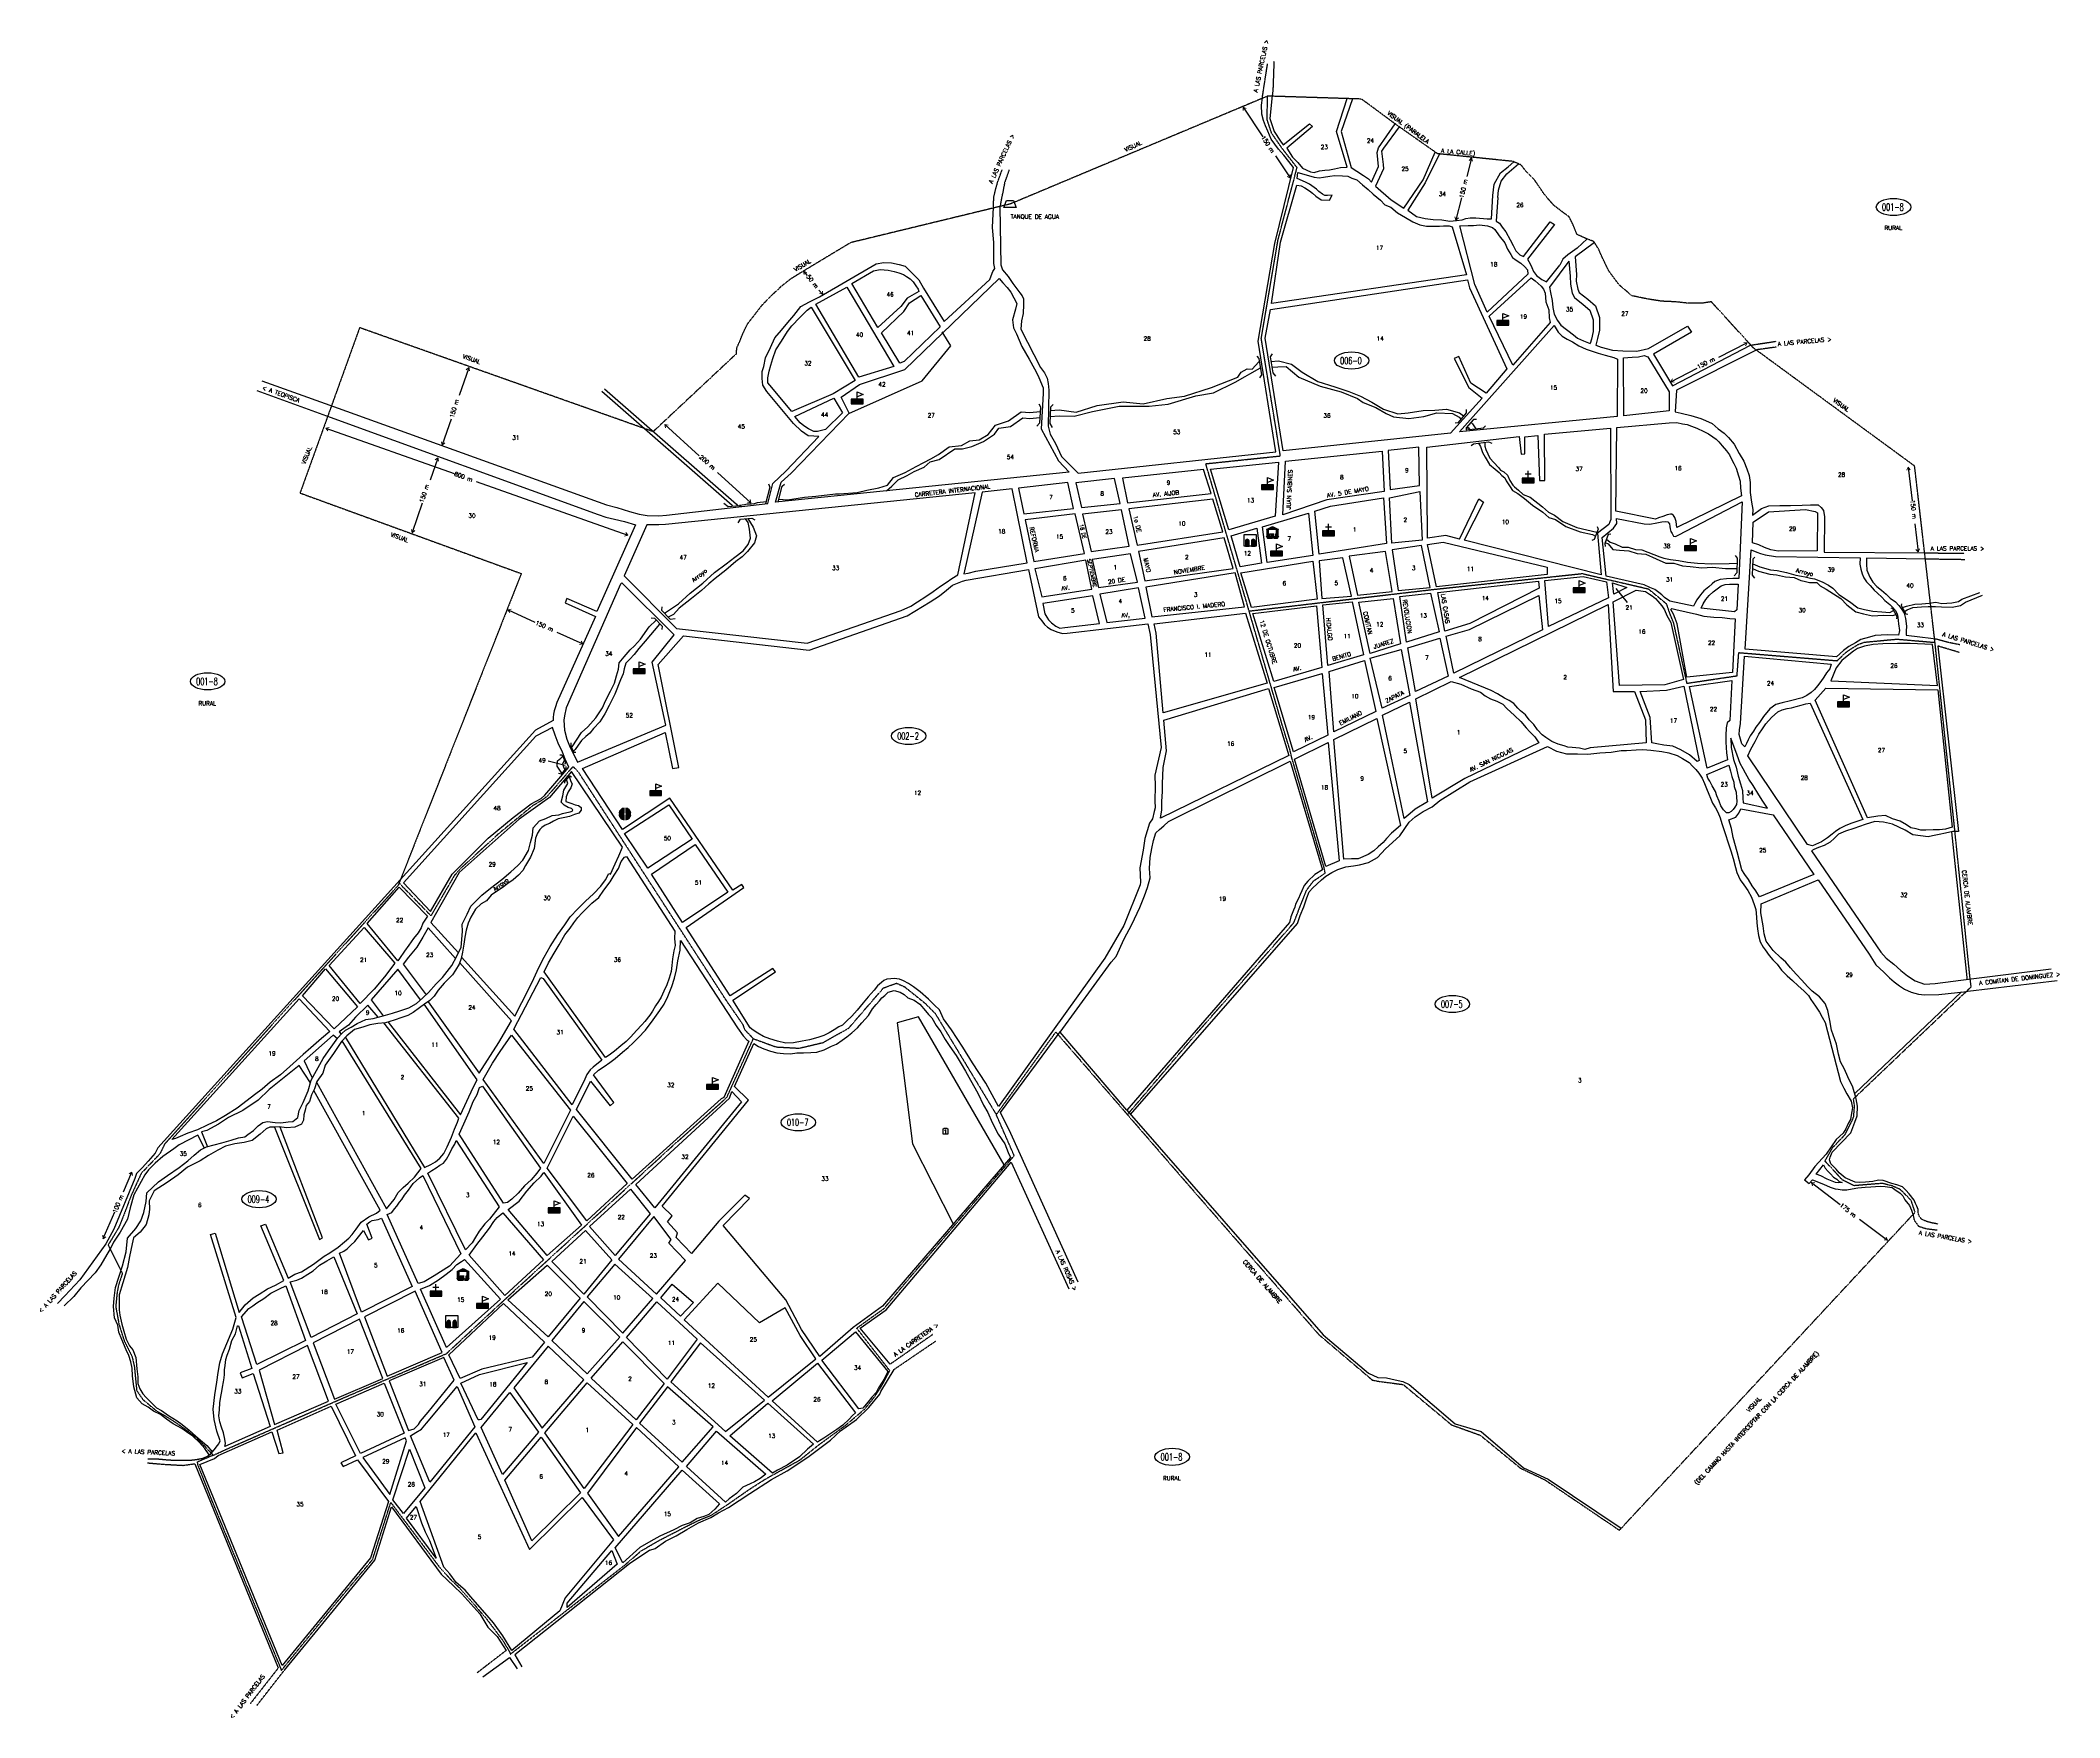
# Model space of a CAD drawing. Extents: x 558226 to 561608, y 1825319 to 1828129.
import ezdxf

# ---------------------------------------------------------------- set-up
doc = ezdxf.new("R2010")
doc.units = 0
doc.header["$MEASUREMENT"] = 0
doc.linetypes.add('HIDDEN', pattern=[0.375, 0.25, -0.125])
doc.layers.get('0').update_dxf_attribs({"linetype": 'CONTINUOUS'})
for name, color, linetype in [('4', 9, 'CONTINUOUS'), ('6', 10, 'CONTINUOUS'), ('9', 5, 'CONTINUOUS'), ('A', 3, 'CONTINUOUS'), ('C', 1, 'CONTINUOUS'), ('D', 6, 'CONTINUOUS'), ('F', 15, 'CONTINUOUS'), ('L', 14, 'CONTINUOUS'), ('S', 14, 'CONTINUOUS')]:
    doc.layers.add(name, color=color, linetype=linetype)
doc.styles.add('ROMANS', font='ROMANS', dxfattribs={"height": 7})

# ---------------------------------------------------------------- blocks, each defined once
blk = doc.blocks.new('ESC')
for p, q in [((0, -2), (0, 10)), ((0, 10), (10, 6)), ((10, 6), (0, 2)), ((-10, -3.5), (10, -3.5)), ((-10, -5), (10, -5)), ((-10, -6.5), (10, -6.5)), ((-10, -8), (10, -8)), ((-10, -9.5), (10, -9.5))]:
    blk.add_line(p, q)
blk.add_lwpolyline([(-10, -2), (-10, -10), (10, -10), (10, -2)], close=True)
blk = doc.blocks.new('PLZ')
for p, q in [((-9, 5.5), (9, 5.5)), ((-9, 4), (-7, 4)), ((-9, 2.5), (-7, 2.5)), ((-9, 1), (-7, 1)), ((-6, 7), (6, 7)), ((-3, 8.5), (3, 8.5)), ((7, 4), (9, 4)), ((7, 2.5), (9, 2.5)), ((7, 1), (9, 1)), ((-9.75, -6.5), (1.75, -6.5)), ((-9, -0.5), (-7, -0.5)), ((-9, -2), (-7, -2)), ((-9, -3.5), (-7, -3.5)), ((-9, -5), (-7, -5)), ((-9, -8), (1, -8)), ((-8.25, -9.5), (0.25, -9.5)), ((-5, -2), (2, -2)), ((-5, -6), (-5, -2)), ((-3, -2), (-3, -6)), ((-1, -2), (-1, -6)), ((1, -2), (1, -6)), ((3.25, -9.5), (8.25, -9.5)), ((4, -8), (9, -8)), ((4.75, -6.5), (9.75, -6.5)), ((5, -3.5), (9, -3.5)), ((5, -5), (9, -5)), ((7, -0.5), (9, -0.5)), ((7, -2), (9, -2))]:
    blk.add_line(p, q)
blk.add_lwpolyline([(0, 10), (10, 5), (9, 5), (9, -6), (10, -6), (8, -10), (3, -10), (5, -6), (5, -2), (7, -2), (7, 5), (-7, 5), (-7, -6), (2, -6), (0, -10), (-8, -10), (-10, -6), (-9, -6), (-9, 5), (-10, 5)], close=True)
blk = doc.blocks.new('IGL')
for p, q in [((-5, 5), (5, 5)), ((0, -2), (0, 10)), ((-10, -3.5), (10, -3.5)), ((-10, -5), (10, -5)), ((-10, -6.5), (10, -6.5)), ((-10, -8), (10, -8)), ((-10, -9.5), (10, -9.5))]:
    blk.add_line(p, q)
blk.add_lwpolyline([(-10, -2), (-10, -10), (10, -10), (10, -2)], close=True)
blk = doc.blocks.new('PAL')
for p, q in [((-7.598076, 0.5), (-2.401924, 0.5)), ((2.401924, 0.5), (7.598076, 0.5)), ((-8, -1), (-2, -1)), ((-8, -2.5), (-2, -2.5)), ((-8, -4), (-2, -4)), ((-8, -5.5), (-2, -5.5)), ((-8, -7), (-2, -7)), ((-8, -8.5), (-2, -8.5)), ((-8, -10), (-2, -10)), ((2, -1), (8, -1)), ((2, -2.5), (8, -2.5)), ((2, -4), (8, -4)), ((2, -5.5), (8, -5.5)), ((2, -7), (8, -7)), ((2, -8.5), (8, -8.5)), ((2, -10), (8, -10))]:
    blk.add_line(p, q)
blk.add_lwpolyline([(-10, -10), (-10, 10), (10, 10), (10, -10)], close=True)
for points in [[(-2, -10), (-2, -1, 1), (-8, -1), (-8, -10)], [(8, -10), (8, -1, 1), (2, -1), (2, -10)]]:
    blk.add_lwpolyline(points, format="xyb")
blk = doc.blocks.new('ELL')
blk.add_circle((0, 0), 1)
blk = doc.blocks.new('CEM')
at = {"layer": 'A'}
for p, q in [((-3.774444, 3.46086), (-2.150444, 5.05986)), ((-3.774444, -4.94014), (-3.774444, 3.46086)), ((-2.150444, 5.05986), (2.290556, 5.05986)), ((-1.312444, 1.50686), (1.402556, 1.50686)), ((0.057556, 2.77586), (0.057556, -3.67114)), ((2.290556, 5.05986), (3.889556, 3.46086)), ((3.889556, 3.46086), (3.889556, -4.94014)), ((3.889556, -4.94014), (-3.774444, -4.94014))]:
    blk.add_line(p, q, dxfattribs=at)
blk = doc.blocks.new('SME')
for p, q in [((-9.88686, 1.5), (-1.498153, 1.506218)), ((-9.650157, 2.621921), (-2.621921, 9.650157)), ((-8.64984, 1.500917), (-1.499727, 8.65103)), ((-6.526947, 1.50249), (-1.49926, 6.530177)), ((-4.404053, 1.504064), (-1.498793, 4.409324)), ((-2.281159, 1.505637), (-1.498325, 2.288471)), ((-1.498153, 1.506218), (-1.5, 9.88686)), ((1.5, 9.88686), (1.524648, 1.506218)), ((1.507269, 7.415385), (3.47039, 9.378507)), ((1.513489, 5.300286), (4.919461, 8.706257)), ((1.51971, 3.185186), (6.189124, 7.8546)), ((1.524648, 1.506218), (9.88686, 1.5)), ((1.961737, 1.505893), (7.295316, 6.839471)), ((4.081481, 1.504317), (8.241248, 5.664083)), ((6.201226, 1.50274), (9.018655, 4.32017)), ((8.32097, 1.501164), (9.604462, 2.784657)), ((-1.498153, -1.433517), (-9.88686, -1.5)), ((-9.835546, -1.806109), (-9.526582, -1.497145)), ((-9.378507, -3.47039), (-7.388315, -1.480198)), ((-8.706257, -4.919461), (-5.250048, -1.463252)), ((-7.8546, -6.189124), (-3.111781, -1.446305)), ((-6.839471, -7.295316), (-1.498267, -1.954111)), ((-5.664083, -8.241248), (-1.49873, -4.075895)), ((-4.32017, -9.018655), (-1.499194, -6.197679)), ((-2.784656, -9.604462), (-1.499657, -8.319463)), ((-1.5, -9.88686), (-1.498153, -1.433517)), ((1.524648, -1.433517), (1.5, -9.88686)), ((1.500949, -9.561497), (9.565005, -1.497441)), ((1.507152, -7.433974), (7.460417, -1.480709)), ((1.513356, -5.30645), (5.355829, -1.463976)), ((1.519559, -3.178927), (3.251241, -1.447244)), ((9.88686, -1.5), (1.524648, -1.433517)), ((4.033158, -9.150609), (9.150609, -4.033158))]:
    blk.add_line(p, q)
for start, end in [(98.626927, 171.373073), (8.626927, 81.373073), (188.626927, 261.373073), (278.626927, 351.373073)]:
    blk.add_arc((0, 0), 10, start, end)

msp = doc.modelspace()

# ---------------------------------------------------------------- linework, layer by layer
at = {"layer": '4', "color": 9, "linetype": 'HIDDEN'}
msp.add_lwpolyline([(561400.091341, 1827117.382082), (561365.650035, 1827415.631952), (561095.834826, 1827613.291295), (561025.177584, 1827690.792493), (561009.451588, 1827688.343472), (560985.247331, 1827688.48285), (560965.603621, 1827690.642512), (560942.134968, 1827691.712554), (560918.258145, 1827695.403595), (560892.288832, 1827700.809039), (560870.682493, 1827719.157021), (560853.471727, 1827742.377448), (560842.646733, 1827764.72388), (560836.13559, 1827779.366272), (560828.378383, 1827791.666962), (560814.5112, 1827797.002717), (560800.199744, 1827803.5364), (560793.274413, 1827820.562612), (560786.946296, 1827833.064379), (560777.159285, 1827840.195275), (560761.79431, 1827851.976973), (560745.874242, 1827869.943368), (560728.94879, 1827895.055207), (560714.829879, 1827909.178607), (560706.325034, 1827920.074276), (560692.707063, 1827925.878372), (560566.537536, 1827938.809765), (560498.917008, 1827986.33018), (560439.276317, 1828030.325515), (560282.050934, 1828035.263509), (559851.222333, 1827854.666886), (559583.527919, 1827789.784002), (559504.475763, 1827742.187243), (559481.807914, 1827728.047765), (559467.033148, 1827716.318691), (559449.285881, 1827699.68107), (559434.177665, 1827684.163154), (559421.167954, 1827667.168014), (559410.377089, 1827653.439222), (559402.116968, 1827636.56092), (559397.291672, 1827624.104774), (559392.259282, 1827612.840539), (559391.781423, 1827603.359409), (559252.727652, 1827473.269556), (558761.121841, 1827647.363779), (558661.302961, 1827370.557149), (559031.913528, 1827235.606827), (558825.462246, 1826712.782159), (558691.804969, 1826565.526634), (558434.642841, 1826280.263049), (558426.504192, 1826263.60724), (558395.341593, 1826230.900096), (558378.620199, 1826194.389796), (558365.699122, 1826160.16139), (558357.338425, 1826139.624346), (558339.802116, 1826110.889509), (558363.751685, 1826063.290331), (558357.291263, 1826043.857849), (558354.947919, 1826031.35193), (558352.604576, 1826007.903331), (558358.072377, 1825978.201772), (558366.664635, 1825950.845073), (558379.94358, 1825924.269994), (558383.849152, 1825907.074354), (558387.754724, 1825867.211736), (558397.909211, 1825852.360956), (558421.342643, 1825832.820457), (558435.402702, 1825825.004257), (558451.449249, 1825814.867265), (558462.488891, 1825807.093602), (558473.937409, 1825798.9108), (558485.794802, 1825789.500576), (558498.061071, 1825777.635513), (558516.051599, 1825758.815066), (558489.065807, 1825747.359143), (558489.883558, 1825742.858601), (558513.598345, 1825682.715001), (558630.171622, 1825398.470629), (558717.954387, 1825506.577654), (558782.947396, 1825584.279579), (558813.333738, 1825679.717812), (558893.519917, 1825573.299959), (558913.777478, 1825550.496133), (558928.970649, 1825536.138169), (558950.916341, 1825511.645171), (558962.733251, 1825497.287207), (558971.173902, 1825487.996759), (558991.774756, 1825460.799575), (559000.965957, 1825448.539923), (559012.588199, 1825428.809736), (559013.496173, 1825425.524251), (559205.527651, 1825575.093235), (559233.188695, 1825599.045564), (559264.573341, 1825617.142878), (559308.082567, 1825639.487471), (559330.596636, 1825650.591344), (559350.174087, 1825658.429372), (559376.603646, 1825675.73835), (559414.127094, 1825701.86511), (559440.946907, 1825719.120637), (559498.517406, 1825750.884688), (559530.041312, 1825776.118168), (559575.144748, 1825809.115796), (559607.153638, 1825836.290312), (559623.643066, 1825856.6712), (559636.678507, 1825876.78791), (559649.116018, 1825900.542105), (559593.71256, 1825971.804689), (559639.505214, 1826004.608101), (559679.079112, 1826052.116491), (559857.558387, 1826260.628521), (559827.550154, 1826329.244847), (559927.234034, 1826467.591582), (560149.171729, 1826211.603066), (560367.887402, 1825960.782812), (560457.490271, 1825884.630695), (560470.992073, 1825882.174175), (560490.631058, 1825879.717655), (560509.042606, 1825877.261135), (560590.053419, 1825809.706838), (560637.923445, 1825792.511199), (560705.432456, 1825737.239501), (560746.176103, 1825717.810661), (560871.164167, 1825633.23996), (561366.457923, 1826165.824804), (561360.079591, 1826185.261102), (561342.307467, 1826203.530804), (561328.858293, 1826209.780965), (561311.566497, 1826214.108), (561264.014058, 1826210.261747), (561244.800952, 1826219.87738), (561215.500964, 1826251.608968), (561228.469811, 1826274.205705), (561249.1239, 1826295.840878), (561260.978663, 1826319.153191), (561263.572796, 1826325.789264), (561265.013982, 1826343.677811), (561263.284559, 1826355.795859), (561460.336099, 1826543.380735), (561458.360946, 1826559.633001), (561432.435397, 1826810.850361)], close=True, dxfattribs=at)
for points in [[(560047.121088, 1826329.310841), (560153.173447, 1826454.04882), (560325.885754, 1826650.777781), (560337.554498, 1826680.941932), (560347.278451, 1826705.267859), (560358.947195, 1826720.836453), (560378.450158, 1826733.984627), (560376.613861, 1826742.961084), (560364.98398, 1826781.723054), (560322.331167, 1826927.582911), (560319.700801, 1826939.163648), (560306.548972, 1826981.801815), (560246.695045, 1827187.654993), (560178.372129, 1827419.572805), (560303.316223, 1827432.637024), (560296.478487, 1827475.562317), (560271.331016, 1827629.318131), (560299.385552, 1827794.255896), (560331.277244, 1827915.422943), (560306.440681, 1827947.469362), (560288.793649, 1827972.975696), (560280.950524, 1827996.520003), (560282.050934, 1828035.263509)], [(560251.005208, 1827172.831223), (560557.771473, 1827208.83681), (560808.863822, 1827235.583157), (560919.763039, 1827209.892963), (560949.541533, 1827185.230376), (560955.829514, 1827167.201904), (560961.644454, 1827152.65672), (560983.935058, 1827051.810114), (561068.251691, 1827064.41594), (561071.159161, 1827103.203096), (561235.915801, 1827089.627591), (561252.391465, 1827105.142454), (561270.805442, 1827116.778601), (561281.466166, 1827120.657316), (561335.937711, 1827125.795355), (561399.756542, 1827120.281328)], [(558516.051599, 1825758.815066), (558539.79108, 1825769.770899), (558724.484658, 1825850.802194), (558805.455393, 1825885.625561), (558906.54038, 1825929.055422), (559002.945967, 1826018.383419), (559128.808818, 1826133.616535), (559286.391917, 1826277.815765), (559371.742884, 1826354.199038), (559376.189507, 1826358.093425), (559420.655745, 1826456.565787), (559406.760046, 1826471.030654), (559403.425078, 1826479.932111), (559375.446447, 1826520.438663), (559128.654579, 1826901.566132), (559118.708376, 1826912.556666), (559075.85497, 1826862.979628), (559067.150372, 1826856.280028), (559050.410761, 1826846.230628), (558994.165667, 1826800.00339), (558932.563897, 1826743.726752), (558919.669133, 1826729.641641), (558880.613414, 1826662.422324), (558827.231654, 1826717.26307)], [(559420.655745, 1826456.565787), (559458.62086, 1826442.748493), (559497.364052, 1826440.623874), (559537.699431, 1826450.184657), (559580.688454, 1826474.617767), (559638.537879, 1826541.543242), (559660.297754, 1826549.510561), (559673.565971, 1826543.66786), (559707.41642, 1826516.546515), (559725.111424, 1826498.84043), (559827.550154, 1826329.244847)]]:
    msp.add_lwpolyline(points, dxfattribs=at)
at = {"layer": '6', "color": 10, "linetype": 'HIDDEN'}
for points in [[(560273.139539, 1828032.131993), (560273.506485, 1828035.242943), (560281.852501, 1828089.281347)], [(560292.55047, 1828093.863855), (560290.890216, 1828046.90583), (560289.723761, 1828036.037127)], [(559822.899524, 1827851.498332), (559823.268838, 1827866.05595), (559826.439901, 1827878.791394), (559830.097355, 1827891.98916), (559837.243786, 1827911.743691)], [(559848.865541, 1827911.448858), (559841.451845, 1827890.514451), (559838.433723, 1827874.452489), (559836.004282, 1827862.884888), (559834.375047, 1827853.89626)], [(561092.747809, 1827618.430292), (561133.859118, 1827624.66788)], [(561134.323956, 1827614.925504), (561101.79578, 1827610.387405)], [(561383.574569, 1827270.170038), (561448.573936, 1827269.705475)], [(561449.957404, 1827258.753138), (561385.048884, 1827259.746741)], [(561400.350553, 1827126.335784), (561403.391276, 1827125.842292), (561423.425105, 1827120.350094), (561441.135283, 1827116.815496)], [(561440.792313, 1827103.296312), (561404.711637, 1827114.126766)], [(561363.719348, 1826157.852426), (561364.935077, 1826152.572884), (561372.272079, 1826142.418836), (561385.457812, 1826138.287025), (561403.678449, 1826136.163464)], [(561404.405521, 1826146.112934), (561394.011779, 1826148.037933), (561385.059161, 1826150.638366), (561377.784843, 1826153.908216), (561373.635968, 1826158.760095), (561371.639751, 1826164.269358), (561371.501277, 1826166.960596)], [(559721.002966, 1825960.993199), (559650.034334, 1825911.518163), (559649.920041, 1825911.654332)], [(559657.154865, 1825903.201481), (559726.351836, 1825950.300907)], [(558405.911389, 1825746.06486), (558431.891721, 1825743.773642), (558465.563027, 1825741.902764), (558483.971001, 1825744.552689)], [(558406.675515, 1825752.9385), (558420.429809, 1825752.9385), (558435.822674, 1825751.507269), (558446.48368, 1825750.762146), (558459.765685, 1825750.425194), (558476.617404, 1825750.472343), (558487.089367, 1825751.630666), (558497.105024, 1825753.51256), (558506.214085, 1825757.078772), (558506.947774, 1825757.584421)], [(559006.459537, 1825431.783613), (558957.909862, 1825394.369318)], [(558624.384174, 1825401.915127), (558578.057511, 1825342.774359)], [(558588.899583, 1825339.53265), (558635.230593, 1825398.948743)]]:
    msp.add_lwpolyline(points, dxfattribs=at)
at = {"layer": '6', "color": 10, "linetype": 'CONTINUOUS'}
for points in [[(558588.765257, 1827542.326581), (558705.432042, 1827499.941909)], [(558597.244505, 1827558.48733), (558711.453777, 1827517.391655)], [(558828.904882, 1826722.694991), (558422.964433, 1826273.725012), (558418.460553, 1826264.58335), (558406.970187, 1826251.346966), (558397.449453, 1826240.90859), (558387.697559, 1826230.713409), (558384.871981, 1826222.241165), (558349.48881, 1826137.224872), (558336.292572, 1826112.877193), (558292.753543, 1826052.512932), (558267.157827, 1826025.869172), (558255.205137, 1826013.11918)], [(561454.928574, 1826535.96638), (561604.380872, 1826553.996207)], [(561460.533251, 1826556.622933), (561594.19521, 1826573.478444)], [(561371.501277, 1826166.960596), (561371.321836, 1826170.448037), (561369.562798, 1826175.951282), (561367.062139, 1826180.286685), (561365.071939, 1826186.033126), (561356.555061, 1826196.454438), (561350.782036, 1826202.771508), (561345.222123, 1826208.133847), (561335.825232, 1826211.932207), (561327.334936, 1826214.046249), (561313.224557, 1826219.150843), (561305.397661, 1826219.349404), (561295.375987, 1826217.230332), (561283.243774, 1826216.114128), (561273.744593, 1826215.880451), (561265.917697, 1826216.079013), (561249.258523, 1826223.62158), (561239.495581, 1826231.701191), (561234.196914, 1826238.006227), (561225.163559, 1826246.779322), (561223.197427, 1826253.474478), (561224.023286, 1826257.962821), (561227.566417, 1826266.654194), (561258.530489, 1826299.095045), (561265.391605, 1826316.958164), (561269.445195, 1826327.060574), (561270.097548, 1826343.419885), (561267.57921, 1826355.828097)], [(558342.981414, 1826103.594568), (558337.495529, 1826094.809496), (558327.812337, 1826077.967296), (558317.976204, 1826064.451614), (558294.314019, 1826039.182791), (558282.550372, 1826024.529352), (558266.499458, 1826009.272683)], [(559634.335196, 1825865.452371), (559656.230859, 1825902.544149), (559657.154865, 1825903.201481)], [(559247.499348, 1825599.72315), (559256.063808, 1825602.776904), (559273.690735, 1825614.670952), (559291.245458, 1825623.718857), (559309.085495, 1825634.658173), (559328.828979, 1825645.786533), (559349.229845, 1825654.762233), (559362.242071, 1825662.501389), (559379.073224, 1825671.092987), (559414.795418, 1825694.631871), (559450.75479, 1825718.164738), (559477.46671, 1825732.676284), (559511.990977, 1825755.770895), (559549.73094, 1825784.005216), (559566.74862, 1825799.949353), (559593.331667, 1825818.736132), (559613.778155, 1825838.865246), (559632.375349, 1825860.939926), (559634.335196, 1825865.452371)], [(559247.499348, 1825599.72315), (559212.974856, 1825576.690057), (559020.943377, 1825424.459703), (559032.646127, 1825404.233292)]]:
    msp.add_lwpolyline(points, dxfattribs=at)
at = {"layer": '6', "color": 10}
for points in [[(561404.711637, 1827114.126766), (561404.519514, 1827114.184436), (561439.12831, 1826803.826419), (561433.503165, 1826803.688042)], [(559964.414772, 1826048.552037), (559851.827906, 1826297.52083), (559834.455667, 1826333.086581), (559934.234053, 1826467.970118)], [(559649.920041, 1825911.654332), (559599.353265, 1825971.899392), (559643.326061, 1826002.586236), (559852.667156, 1826249.983606)], [(559852.667156, 1826249.983606), (559948.940504, 1826037.315372)], [(558483.971001, 1825744.552689), (558485.011427, 1825744.563443), (558624.905007, 1825402.580025), (558624.384174, 1825401.915127)], [(558635.230593, 1825398.948743), (558786.604533, 1825583.358938), (558814.500276, 1825672.599812), (558897.792201, 1825559.890382), (558918.407706, 1825539.906218), (558932.544669, 1825526.494354), (558947.320963, 1825510.218295), (558962.553564, 1825493.218666), (558975.99354, 1825471.043225), (558991.499421, 1825455.460651), (559006.806741, 1825432.051182), (559006.459537, 1825431.783613)], [(558967.46571, 1825387.481618), (559012.441374, 1825420.279002), (559025.004839, 1825400.973774)]]:
    msp.add_lwpolyline(points, dxfattribs=at)
at = {"layer": '9', "color": 5, "linetype": 'CONTINUOUS'}
for points in [[(559917.901355, 1827498.521496), (559932.623486, 1827499.682901), (559957.707791, 1827499.266218), (559988.403114, 1827506.934307), (560033.349812, 1827515.697839), (560083.77783, 1827515.697839), (560115.141566, 1827519.129757), (560161.612368, 1827533.224898), (560191.105585, 1827538.137792), (560227.388036, 1827556.22917), (560244.610341, 1827565.570856), (560252.434907, 1827569.881379), (560265.081566, 1827577.632866), (560269.796688, 1827580.250418)], [(559918.309525, 1827508.485106), (559932.91991, 1827509.637695), (559961.523256, 1827505.65755), (559996.393181, 1827517.272169), (560039.78687, 1827523.466633), (560073.690296, 1827519.910551), (560113.401168, 1827528.886788), (560142.846887, 1827532.758326), (560187.790355, 1827547.470174), (560232.193667, 1827564.504948), (560237.617873, 1827573.022338), (560247.456672, 1827578.442493), (560255.890831, 1827578.137998), (560267.063592, 1827590.057106), (560268.274565, 1827590.113788)], [(560287.531555, 1827591.015143), (560300.149015, 1827591.605724), (560321.84586, 1827586.185568), (560339.668267, 1827573.022338), (560366.014438, 1827557.536182), (560394.685268, 1827548.244482), (560417.931892, 1827540.501407), (560437.304067, 1827532.758326), (560456.676254, 1827522.692324), (560476.04844, 1827511.077705), (560500.069942, 1827503.33463), (560517.11746, 1827504.883241), (560542.688742, 1827508.754785), (560562.060928, 1827509.529094), (560581.433115, 1827511.077705), (560603.12996, 1827504.883241), (560610.210116, 1827499.599553)], [(560289.11789, 1827581.177904), (560299.159808, 1827581.647933), (560312.89641, 1827582.519761), (560334.203765, 1827564.750005), (560369.901989, 1827549.656519), (560404.982346, 1827539.797549), (560432.388877, 1827528.843135), (560442.25523, 1827522.270484), (560463.084189, 1827513.506958), (560480.624367, 1827503.647981), (560492.683237, 1827498.170774), (560518.30741, 1827495.049921), (560543.630355, 1827498.883866), (560565.494595, 1827504.743412), (560591.804862, 1827503.647975), (560602.768056, 1827497.741268), (560605.709527, 1827494.415252)], [(559386.521801, 1827348.684526), (559385.349237, 1827349.815423), (559166.614193, 1827540.245624)], [(559171.240928, 1827544.874874), (559392.281571, 1827351.775537), (559394.228616, 1827349.436816)], [(559463.039313, 1827360.014473), (559477.566075, 1827359.232628), (559506.4533, 1827363.790359), (559525.458047, 1827365.309603), (559558.146215, 1827369.107705), (559564.987932, 1827369.107705), (559594.635341, 1827371.386571), (559610.599339, 1827375.18468), (559630.763266, 1827378.972178), (559645.45743, 1827383.56067), (559655.559658, 1827396.408445), (559674.845746, 1827404.667728), (559693.508854, 1827414.917232), (559706.383281, 1827421.521597), (559717.786127, 1827427.598565), (559730.867226, 1827434.951771), (559748.321916, 1827447.780474), (559769.150875, 1827449.971355), (559783.162465, 1827457.983431), (559798.749923, 1827459.830325), (559814.097585, 1827468.593858), (559826.156454, 1827483.930041), (559847.778618, 1827491.406778), (559869.063941, 1827506.599208), (559883.507559, 1827505.079964), (559901.175188, 1827507.041567)], [(559643.703968, 1827374.213321), (559652.804506, 1827381.725275), (559663.166134, 1827392.603031), (559678.260227, 1827399.816545), (559689.737634, 1827406.26776), (559706.989214, 1827413.844712), (559716.530341, 1827422.58532), (559731.785618, 1827426.692488), (559757.976766, 1827444.284672), (559770.827624, 1827444.284672), (559786.401616, 1827448.607551), (559806.097915, 1827456.8082), (559824.27142, 1827468.914808), (559831.95081, 1827479.146334), (559851.566445, 1827481.946475), (559871.760858, 1827496.360266), (559883.536319, 1827495.121671), (559900.460304, 1827497.000708)], [(560615.868578, 1827480.999673), (560617.761692, 1827479.940324)], [(560617.761692, 1827479.940324), (560620.631, 1827476.958475)], [(560622.744476, 1827488.851961), (560625.110371, 1827486.60042)], [(560625.110371, 1827486.60042), (560630.719187, 1827478.121627)], [(560635.352629, 1827453.966712), (560638.529418, 1827448.58538), (560641.80866, 1827438.345382), (560646.317634, 1827430.562986), (560653.695943, 1827418.274994), (560663.061839, 1827410.535462), (560669.6394, 1827405.058255), (560674.024444, 1827399.581048), (560679.520043, 1827396.156603), (560681.698281, 1827390.817516), (560688.275842, 1827380.958546), (560692.22714, 1827374.447812), (560701.245088, 1827369.532609), (560712.393593, 1827361.240599), (560725.548727, 1827350.286185), (560743.088905, 1827338.236334), (560752.955246, 1827329.472801), (560763.917863, 1827326.186476), (560781.458042, 1827314.136624), (560805.575781, 1827305.373092), (560825.988166, 1827300.828437), (560830.865917, 1827298.312776)], [(560645.541508, 1827455.358393), (560645.541508, 1827449.202608), (560647.374536, 1827443.166358), (560654.242626, 1827428.793476), (560660.898855, 1827421.772686), (560668.819546, 1827413.066446), (560672.180507, 1827408.588519), (560677.409323, 1827405.976066), (560683.504406, 1827400.190453), (560687.718485, 1827391.534656), (560692.458644, 1827383.753079), (560695.465453, 1827380.74852), (560702.250631, 1827375.164901), (560709.832047, 1827367.761327), (560721.986098, 1827363.327454), (560742.159304, 1827347.273425), (560752.199813, 1827338.540998), (560762.311245, 1827333.489066), (560776.595512, 1827322.783876), (560799.679403, 1827312.487101), (560833.20061, 1827304.709159), (560833.322085, 1827304.653136)], [(559271.719449, 1827169.123034), (559276.660893, 1827172.438289), (559295.01139, 1827184.788644), (559314.92335, 1827202.558006), (559335.765973, 1827219.591763), (559355.677933, 1827237.361125), (559375.274493, 1827252.053181), (559389.800046, 1827263.313915), (559403.358834, 1827273.88718), (559412.162014, 1827284.106429), (559415.99046, 1827294.689213), (559413.997745, 1827309.691639), (559411.683613, 1827321.37958), (559407.335977, 1827327.493532)], [(559411.603961, 1827327.910145), (559420.260662, 1827313.330055), (559425.829108, 1827298.94891), (559422.438918, 1827286.93102), (559410.912449, 1827272.271564), (559402.151388, 1827263.712566), (559391.510948, 1827255.91324), (559374.766549, 1827241.386159), (559356.611112, 1827227.369536), (559346.171749, 1827218.141121), (559334.030017, 1827207.294575), (559325.317091, 1827200.633006), (559316.841345, 1827193.965421), (559296.247934, 1827177.400003), (559286.727201, 1827166.961627), (559279.272373, 1827163.116117), (559278.237993, 1827162.32778)], [(559441.659384, 1827355.518165), (559437.431352, 1827355.122082), (559432.034666, 1827354.499856), (559427.260672, 1827353.877624), (559422.071546, 1827352.633167), (559417.712683, 1827352.010935), (559413.976523, 1827352.010935), (559410.032779, 1827351.596116), (559405.768435, 1827350.537271), (559397.523505, 1827349.758442)], [(560849.562185, 1827293.424171), (560855.753996, 1827288.265197), (560864.14623, 1827285.534885), (560875.612477, 1827279.985076), (560886.102787, 1827279.797889), (560898.358723, 1827275.919746), (560908.996666, 1827275.294452), (560938.802057, 1827263.320222), (560945.527335, 1827261.198037), (560956.708805, 1827258.988402), (560970.179805, 1827257.582037), (560985.247919, 1827254.570668), (561001.730841, 1827252.847), (561025.806775, 1827251.869036), (561054.837585, 1827252.461058), (561068.124079, 1827253.229124)], [(560847.144054, 1827287.566428), (560852.433793, 1827285.120766), (560860.332997, 1827276.060936), (560871.351449, 1827274.700731), (560886.699111, 1827273.605294), (560900.950508, 1827269.223524), (560915.201894, 1827268.128087), (560932.742073, 1827260.459998), (560949.185998, 1827252.791903), (560962.341132, 1827252.791903), (560976.592518, 1827248.41014), (560989.747652, 1827247.314696), (561009.480358, 1827245.123815), (561026.856908, 1827246.394063), (561048.782131, 1827244.203182), (561067.920681, 1827243.879802)], [(559116.071863, 1826944.077776), (559117.34573, 1826945.319283), (559132.907738, 1826969.369613), (559143.347101, 1826978.598028), (559156.795067, 1826994.158062), (559167.895314, 1827010.726981), (559172.696543, 1827022.234412), (559181.175791, 1827038.395161), (559188.159763, 1827051.745869), (559191.330826, 1827064.481312), (559194.696948, 1827075.550488), (559195.916428, 1827086.199459), (559204.476413, 1827096.187546), (559214.495571, 1827107.562603), (559221.797458, 1827114.734631), (559231.567404, 1827125.641348), (559246.327621, 1827146.152049), (559257.963507, 1827157.643211)], [(559264.071287, 1827151.53084), (559263.29968, 1827150.942771), (559239.310062, 1827122.122285), (559229.041691, 1827110.278888), (559220.706851, 1827099.810427), (559213.630108, 1827092.158024), (559207.294987, 1827085.673464), (559204.433307, 1827075.778148), (559202.562461, 1827067.519014), (559198.04053, 1827057.665816), (559188.414006, 1827033.702239), (559179.145001, 1827014.476219), (559171.674637, 1827000.663188), (559163.504772, 1826987.342566), (559152.774077, 1826975.985561), (559146.646049, 1826968.30909), (559139.854621, 1826962.5481), (559133.039126, 1826955.838395), (559127.385455, 1826948.149891), (559122.218176, 1826940.92371), (559119.19544, 1826938.050548)], [(559100.08874, 1826901.409917), (559097.324477, 1826904.531557), (559092.073946, 1826912.734023), (559092.539772, 1826921.740795), (559098.121238, 1826926.583155), (559100.938876, 1826929.329216)], [(559104.124211, 1826923.330119), (559101.183008, 1826916.300235), (559102.497773, 1826911.994917), (559103.848641, 1826909.112671), (559105.038713, 1826907.30586)], [(558509.363594, 1825759.609516), (558502.032609, 1825770.000743), (558493.041373, 1825780.434089), (558481.67835, 1825790.927604), (558471.410965, 1825797.833355), (558463.485282, 1825803.493043), (558448.741588, 1825811.699011), (558437.54354, 1825819.340366), (558427.537402, 1825827.188814), (558415.804826, 1825832.470417), (558406.717318, 1825839.108904), (558396.657027, 1825844.822745), (558387.896952, 1825855.012895), (558383.148349, 1825873.645205), (558380.522319, 1825891.749004), (558379.90454, 1825904.817898), (558378.034681, 1825915.307912), (558374.747767, 1825926.071207), (558370.238857, 1825935.441515), (558362.845186, 1825952.71694), (558357.928106, 1825964.708247), (558356.337545, 1825976.852495), (558350.714946, 1825989.099032), (558348.818503, 1826007.896316), (558350.128239, 1826022.102967), (558352.239765, 1826039.849248), (558357.665776, 1826057.274111), (558363.839425, 1826076.103996), (558370.364576, 1826099.434258), (558372.602459, 1826122.16129), (558386.542834, 1826138.420826), (558394.469504, 1826151.510287), (558399.805259, 1826165.37747), (558403.838283, 1826184.024329), (558404.916857, 1826198.474176), (558424.372511, 1826216.967108), (558439.35437, 1826227.504271), (558458.683667, 1826241.016451), (558473.67756, 1826252.027972), (558483.879744, 1826261.262404), (558494.550269, 1826270.247623), (558504.881325, 1826275.206822), (558517.791262, 1826278.913941), (558530.445969, 1826281.91554), (558545.988939, 1826286.505186), (558558.199374, 1826290.704713), (558568.92055, 1826292.331377), (558573.997574, 1826295.999878), (558583.184856, 1826302.649413), (558591.459526, 1826310.746087), (558599.193652, 1826316.245831), (558607.068683, 1826317.944698), (558619.846246, 1826316.433886), (558629.321358, 1826315.718849), (558641.708802, 1826317.540572), (558649.31657, 1826318.059564), (558657.792316, 1826324.727149), (558659.978562, 1826336.063589), (558666.73739, 1826349.89467), (558674.826519, 1826369.387955), (558680.021368, 1826387.056014), (558688.98099, 1826403.441907), (558699.922281, 1826423.100166), (558709.272022, 1826436.153525), (558716.171756, 1826446.183731), (558724.77386, 1826457.832068), (558731.364211, 1826465.022147), (558737.681282, 1826470.795171), (558746.826445, 1826475.784455), (558757.193604, 1826482.166726), (558771.598816, 1826488.683887), (558783.743064, 1826490.274448), (558800.715123, 1826495.065171), (558816.252076, 1826499.417638), (558828.687656, 1826503.136791), (558843.525107, 1826507.981666), (558856.537333, 1826515.720822), (558866.739517, 1826524.955254), (558876.45531, 1826533.727362), (558889.167672, 1826548.356733), (558900.111477, 1826558.759007), (558915.340034, 1826579.020496), (558923.813265, 1826594.944066), (558931.076535, 1826609.949007), (558933.635836, 1826635.990523), (558932.762827, 1826648.353899), (558941.260127, 1826665.226184), (558947.526546, 1826678.357763), (558966.033485, 1826696.874763), (558980.571072, 1826708.609854), (558999.456096, 1826723.319961), (559014.248913, 1826735.760571), (559026.153467, 1826746.613134), (559034.446188, 1826755.421345), (559043.874151, 1826771.558026), (559047.543639, 1826785.23015), (559050.465489, 1826797.497253), (559051.964267, 1826809.800458), (559062.700978, 1826821.394643), (559072.770788, 1826825.411144), (559083.807364, 1826830.115113), (559094.753684, 1826831.261403), (559100.9805, 1826833.476747), (559108.381174, 1826835.187649), (559113.62919, 1826836.241168), (559117.216955, 1826837.336806), (559118.231856, 1826839.921703), (559116.157419, 1826842.347643), (559110.501233, 1826843.915123), (559103.470111, 1826847.416135), (559098.858912, 1826852.754405), (559101.258269, 1826863.136113), (559103.171234, 1826873.055498), (559110.095036, 1826884.034418), (559107.906121, 1826890.522912)], [(559112.281832, 1826895.696944), (559115.160026, 1826887.228562), (559116.955166, 1826883.148389), (559114.652082, 1826876.56154), (559110.445551, 1826869.785648), (559107.151633, 1826861.562616), (559106.72191, 1826853.978916), (559111.660543, 1826852.192308), (559116.361997, 1826850.411717), (559122.243327, 1826848.363863), (559127.90553, 1826847.033561), (559132.327686, 1826843.598736), (559132.462576, 1826839.560682), (559128.529326, 1826834.201845), (559120.879439, 1826832.022603), (559112.731126, 1826828.90668), (559104.618916, 1826827.21383), (559093.64251, 1826824.881647), (559085.713325, 1826821.048171), (559079.195178, 1826816.704236), (559072.013631, 1826814.275781), (559066.219054, 1826810.388152), (559062.802281, 1826806.677532), (559058.85098, 1826800.607159), (559055.551045, 1826792.146948), (559053.700765, 1826775.343366), (559047.392227, 1826760.551535), (559039.210327, 1826746.756556), (559034.244125, 1826738.101286), (559027.167382, 1826730.448883), (559018.181176, 1826722.37026), (559009.480285, 1826716.183048), (558999.812629, 1826709.308369), (558992.321699, 1826704.039787), (558981.705328, 1826697.189176), (558973.394556, 1826687.66943), (558964.948894, 1826682.187737), (558954.995923, 1826673.421646), (558947.300415, 1826660.08899), (558942.778484, 1826650.235792), (558939.862651, 1826638.205868), (558937.196031, 1826626.644284), (558935.715304, 1826615.052614), (558933.237727, 1826601.587584), (558931.30671, 1826590.956663), (558927.745529, 1826581.553755), (558921.557331, 1826571.505498), (558916.609179, 1826563.561764), (558902.728975, 1826549.674014), (558892.928944, 1826537.581404), (558885.798048, 1826527.794394), (558878.964501, 1826520.373153), (558869.558091, 1826514.441172), (558861.562719, 1826507.998731), (558850.691118, 1826500.442601), (558842.014295, 1826495.204104), (558831.725357, 1826491.905155), (558819.271727, 1826487.474467), (558804.44631, 1826483.103949), (558791.608577, 1826482.242974), (558778.017189, 1826479.7398), (558766.767503, 1826475.990562), (558752.659639, 1826471.839171), (558739.575209, 1826461.253872), (558731.027258, 1826451.740142), (558717.233807, 1826431.916909), (558703.203178, 1826412.099693), (558699.302528, 1826398.670764), (558689.69154, 1826384.674708), (558685.820975, 1826372.431673), (558680.344313, 1826362.365365), (558677.221387, 1826351.527351), (558671.348588, 1826344.556399), (558669.970151, 1826336.996767), (558667.868143, 1826328.980829), (558666.933978, 1826320.22327), (558663.670145, 1826313.186131), (558652.864731, 1826308.238966), (558638.841105, 1826307.408077), (558626.294704, 1826308.675693), (558617.981417, 1826308.411931), (558610.628878, 1826308.598459), (558604.377995, 1826305.4344), (558594.662202, 1826296.662291), (558581.340593, 1826286.083009), (558567.719121, 1826282.393941), (558552.236321, 1826280.176082), (558536.237044, 1826276.310006), (558523.498099, 1826269.987905), (558508.084001, 1826261.123026), (558494.31812, 1826251.741671), (558472.932437, 1826241.366966), (558456.94771, 1826228.719263), (558438.585179, 1826215.894551), (558417.109241, 1826201.962167), (558408.843103, 1826184.846686), (558409.205652, 1826171.072273), (558408.016257, 1826161.609195), (558403.806225, 1826145.34014), (558393.513785, 1826132.548028), (558382.350853, 1826122.863307), (558380.43187, 1826112.706744), (558375.621123, 1826091.46897), (558372.548848, 1826073.272401), (558364.540455, 1826047.606454), (558358.567883, 1826027.347481), (558358.2911, 1826016.437263), (558358.167258, 1826002.200526), (558359.367701, 1825993.388814), (558362.783488, 1825978.350286), (558366.277496, 1825966.395081), (558370.215776, 1825953.241948), (558375.86846, 1825942.181305), (558381.392271, 1825935.395894), (558386.054121, 1825922.699068), (558388.175708, 1825903.421409), (558389.505023, 1825890.334464), (558389.927743, 1825878.931837), (558393.262793, 1825870.065972), (558397.795771, 1825861.644378), (558403.574812, 1825855.564487), (558411.440325, 1825847.533013), (558420.704842, 1825838.516722), (558429.12895, 1825833.793715), (558441.014467, 1825825.185594), (558455.271769, 1825816.517303), (558464.134133, 1825810.35919), (558475.521224, 1825800.814389), (558486.665119, 1825791.038426), (558505.017144, 1825775.383648), (558514.464687, 1825764.226732)]]:
    msp.add_lwpolyline(points, dxfattribs=at)
at = {"layer": '9', "linetype": 'CONTINUOUS'}
for points in [[(561094.025973, 1827243.877277), (561103.921315, 1827239.541911), (561123.054736, 1827234.554318), (561134.265523, 1827233.220696), (561149.337779, 1827230.208502), (561163.9976, 1827228.756458), (561174.856859, 1827224.103635), (561180.776961, 1827222.624715), (561189.589302, 1827220.489991), (561201.651384, 1827220.497175), (561207.502565, 1827214.938666), (561217.372989, 1827209.646303), (561223.500138, 1827205.337832), (561242.060332, 1827193.88393), (561252.070962, 1827182.934109), (561266.928165, 1827171.449394), (561280.066392, 1827168.167288), (561294.843497, 1827164.885944), (561313.077477, 1827166.159114), (561329.134711, 1827165.187168), (561333.952517, 1827166.843668)], [(561094.422613, 1827251.88341), (561106.384935, 1827246.642454), (561124.448707, 1827241.933691), (561135.444034, 1827240.6257), (561151.151661, 1827237.486527), (561166.859277, 1827232.777765), (561176.283856, 1827231.469773), (561182.566905, 1827229.900184), (561191.206098, 1827227.807404), (561197.750938, 1827226.499412), (561210.578827, 1827221.79065), (561221.312374, 1827216.035494), (561228.380808, 1827211.065134), (561238.852552, 1827200.311953), (561256.39273, 1827189.063246), (561270.267796, 1827178.33773), (561281.786717, 1827175.460149), (561295.923573, 1827172.320976), (561310.845816, 1827171.274583), (561323.987893, 1827170.453945), (561330.379515, 1827173.538038)], [(561345.101071, 1827178.599732), (561351.947429, 1827180.953706), (561365.756038, 1827184.219415), (561377.658315, 1827184.659913), (561390.111613, 1827185.761149), (561401.164642, 1827187.755255), (561411.050787, 1827185.651023), (561427.867608, 1827186.708862), (561439.386529, 1827189.063246), (561444.884192, 1827192.725616), (561474.988749, 1827203.949925)], [(561348.964223, 1827172.005123), (561353.412944, 1827174.858896), (561362.560057, 1827178.713228), (561377.327691, 1827180.03471), (561388.221372, 1827180.510223), (561400.890534, 1827180.266767), (561410.533792, 1827179.7459), (561428.511314, 1827179.193158), (561442.32165, 1827182.015891), (561450.660106, 1827187.570707), (561479.580673, 1827199.361433)]]:
    msp.add_lwpolyline(points, dxfattribs=at)
at = {"layer": 'A', "color": 3, "linetype": 'CONTINUOUS'}
msp.add_lwpolyline([(559840.460677, 1826245.262789), (559697.031895, 1826493.334529), (559661.62998, 1826482.815919), (559687.004475, 1826280.600927), (559755.375394, 1826146.176238)], dxfattribs=at)
at = {"layer": 'F', "color": 15, "linetype": 'CONTINUOUS'}
for p, q in [((560878.256771, 1827596.739246), (560892.535627, 1827598.275655)), ((560878.647974, 1827499.898149), (560878.256771, 1827596.739246)), ((560892.535627, 1827598.275655), (560903.226718, 1827598.716425)), ((560903.226718, 1827598.716425), (560912.530838, 1827600.616369)), ((560912.530838, 1827600.616369), (560918.649347, 1827598.562498)), ((560918.649347, 1827598.562498), (560954.418246, 1827539.746234)), ((560954.418246, 1827539.746234), (560954.560681, 1827507.940226)), ((560954.560681, 1827507.940226), (560878.647974, 1827499.898149)), ((559804.088381, 1827371.944101), (559773.322968, 1827235.072436)), ((559854.064376, 1827377.321531), (559804.088381, 1827371.944101)), ((559879.165807, 1827253.509783), (559854.064376, 1827377.321531)), ((559773.322968, 1827235.072436), (559780.468413, 1827236.077819)), ((559780.468413, 1827236.077819), (559793.129137, 1827239.316597)), ((559793.129137, 1827239.316597), (559879.165807, 1827253.509783)), ((560474.32449, 1826998.231853), (560519.734907, 1827020.100967)), ((560519.734907, 1827020.100967), (560549.913904, 1826853.203439)), ((560510.756886, 1826825.242399), (560474.32449, 1826998.231853)), ((560549.913904, 1826853.203439), (560528.954442, 1826840.919272)), ((560520.460644, 1826833.54015), (560510.756886, 1826825.242399)), ((560528.954442, 1826840.919272), (560520.460644, 1826833.54015)), ((558710.291316, 1826579.238443), (558768.631694, 1826643.024508)), ((558768.631694, 1826643.024508), (558820.267494, 1826582.85639)), ((558762.317235, 1826515.73779), (558710.291316, 1826579.238443)), ((558820.267494, 1826582.85639), (558802.844159, 1826560.277268)), ((558802.844159, 1826560.277268), (558785.46896, 1826539.595575)), ((558785.46896, 1826539.595575), (558762.317235, 1826515.73779)), ((558996.564521, 1826434.972608), (559015.768124, 1826462.513855)), ((559015.768124, 1826462.513855), (559114.51071, 1826336.833085)), ((558967.866873, 1826388.434415), (558983.968009, 1826415.340329)), ((558983.968009, 1826415.340329), (558996.564521, 1826434.972608)), ((559069.792012, 1826247.478605), (558967.866873, 1826388.434415)), ((559114.51071, 1826336.833085), (559069.792012, 1826247.478605)), ((559041.100252, 1826201.177704), (559053.555451, 1826215.114964)), ((559053.555451, 1826215.114964), (559064.996712, 1826226.465558)), ((559064.996712, 1826226.465558), (559069.895651, 1826232.517402)), ((559069.895651, 1826232.517402), (559132.758771, 1826144.055028)), ((559009.706412, 1826170.37736), (559028.099811, 1826184.404711)), ((559028.099811, 1826184.404711), (559041.100252, 1826201.177704)), ((559075.468263, 1826093.47755), (559009.706412, 1826170.37736)), ((559132.758771, 1826144.055028), (559075.468263, 1826093.47755)), ((559253.744959, 1826158.860842), (559194.749841, 1826087.431065)), ((559283.182199, 1826120.377667), (559253.744959, 1826158.860842)), ((559278.983362, 1826113.833574), (559283.182199, 1826120.377667)), ((559307.000965, 1826085.120608), (559278.983362, 1826113.833574)), ((559194.749841, 1826087.431065), (559258.348966, 1826028.630252)), ((559258.348966, 1826028.630252), (559307.000965, 1826085.120608)), ((558910.350456, 1825926.85634), (559002.000075, 1826012.909356)), ((559002.000075, 1826012.909356), (559070.672434, 1825948.046694)), ((558674.011253, 1825942.455705), (558592.734769, 1825901.258629)), ((558708.975728, 1825849.224505), (558674.011253, 1825942.455705)), ((559070.672434, 1825948.046694), (559049.866664, 1825922.919588)), ((558902.413819, 1825922.77938), (558810.731793, 1825883.265132)), ((558919.755031, 1825884.833788), (558902.413819, 1825922.77938)), ((558929.311499, 1825887.208484), (558910.350456, 1825926.85634)), ((558966.029412, 1825902.918088), (558929.311499, 1825887.208484)), ((558961.777583, 1825894.238363), (559041.580862, 1825914.33996)), ((559041.580862, 1825914.33996), (558964.176452, 1825818.673366)), ((559049.866664, 1825922.919588), (558966.029412, 1825902.918088)), ((558592.734769, 1825901.258629), (558618.729233, 1825810.149514)), ((558810.731793, 1825883.265132), (558843.096055, 1825800.070873)), ((558875.919539, 1825831.073181), (558919.755031, 1825884.833788)), ((558930.778241, 1825879.336615), (558961.777583, 1825894.238363)), ((558959.418826, 1825818.316542), (558930.778241, 1825879.336615)), ((558618.729233, 1825810.149514), (558708.975728, 1825849.224505)), ((559381.15589, 1825791.468541), (559444.953392, 1825845.921015)), ((559444.953392, 1825845.921015), (559521.611263, 1825777.536065)), ((558843.096055, 1825800.070873), (558852.670187, 1825803.157446)), ((558852.670187, 1825803.157446), (558859.491018, 1825810.111356)), ((558859.491018, 1825810.111356), (558863.203495, 1825816.19264)), ((558863.203495, 1825816.19264), (558875.919539, 1825831.073181)), ((558962.029043, 1825818.251774), (558959.418826, 1825818.316542)), ((558964.176452, 1825818.673366), (558962.029043, 1825818.251774)), ((558862.463419, 1825681.108445), (558955.792324, 1825796.562177)), ((558955.792324, 1825796.562177), (559045.441872, 1825601.062652)), ((559452.491459, 1825728.676744), (559381.15589, 1825791.468541)), ((559511.195717, 1825769.246721), (559497.814899, 1825756.282184)), ((559521.611263, 1825777.536065), (559511.195717, 1825769.246721)), ((559477.048575, 1825742.313713), (559460.926233, 1825733.691097)), ((559497.814899, 1825756.282184), (559477.048575, 1825742.313713)), ((559460.926233, 1825733.691097), (559452.491459, 1825728.676744)), ((558839.463136, 1825653.661407), (558855.619036, 1825673.205365)), ((558855.619036, 1825673.205365), (558864.914084, 1825645.906724)), ((558902.010648, 1825571.617706), (558862.463419, 1825681.108445)), ((559045.441872, 1825601.062652), (559133.792948, 1825688.14727)), ((559133.792948, 1825688.14727), (559186.401845, 1825617.034918)), ((558889.081439, 1825586.422278), (558839.463136, 1825653.661407)), ((558864.914084, 1825645.906724), (558870.944147, 1825630.561028)), ((558870.944147, 1825630.561028), (558878.178336, 1825615.897769)), ((558878.178336, 1825615.897769), (558889.081439, 1825586.422278)), ((559186.401845, 1825617.034918), (559105.159539, 1825519.801485)), ((558912.180668, 1825560.443178), (558902.010648, 1825571.617706)), ((558922.980133, 1825545.928891), (558912.180668, 1825560.443178)), ((558938.092079, 1825532.969667), (558922.980133, 1825545.928891)), ((558951.009512, 1825517.69051), (558938.092079, 1825532.969667)), ((558970.857302, 1825494.641352), (558951.009512, 1825517.69051)), ((559096.312602, 1825498.176658), (559016.073033, 1825431.785361)), ((559105.159539, 1825519.801485), (559096.312602, 1825498.176658)), ((558985.16905, 1825478.140404), (558970.857302, 1825494.641352)), ((559001.006421, 1825456.140513), (558985.16905, 1825478.140404)), ((559016.073033, 1825431.785361), (559001.006421, 1825456.140513))]:
    msp.add_line(p, q, dxfattribs=at)
for points in [[(560289.723761, 1828036.037127), (560285.60664, 1827997.674958), (560293.123166, 1827975.887121), (560303.636262, 1827959.956547), (560308.217376, 1827953.432383), (560351.842171, 1827989.112013), (560357.414119, 1827984.224032), (560314.014468, 1827948.064027), (560323.602917, 1827933.106236), (560332.393076, 1827924.101979), (560340.453649, 1827914.404237), (560353.834441, 1827908.606158), (560360.20818, 1827907.257806), (560369.062012, 1827910.118499), (560377.630528, 1827911.08778), (560385.475475, 1827911.600754), (560393.830881, 1827913.524767), (560403.858572, 1827915.881018), (560415.018003, 1827916.072575), (560397.547964, 1827975.848601), (560415.029869, 1828031.087026)], [(559834.375047, 1827853.89626), (559833.520687, 1827849.182679), (559835.340979, 1827752.542658), (559837.739349, 1827744.175218), (559847.192908, 1827733.255481), (559854.956132, 1827721.191969), (559862.092058, 1827712.46701), (559866.667155, 1827705.705668), (559871.047192, 1827700.610593), (559872.818264, 1827695.581705), (559873.295136, 1827686.313686), (559872.429673, 1827670.909107), (559869.745002, 1827658.635987), (559868.678462, 1827644.660497), (559901.462825, 1827580.461328), (559908.124394, 1827571.748403), (559912.876499, 1827562.609257), (559914.31412, 1827553.791527), (559915.697588, 1827542.83919), (559914.400429, 1827482.352615), (559917.621156, 1827468.980355), (559926.717197, 1827453.323062), (559936.848705, 1827431.706217), (559964.861383, 1827403.939791), (560295.890045, 1827439.448178), (560265.943197, 1827624.851659), (560294.068031, 1827788.608751), (560325.061104, 1827915.744058), (560317.480906, 1827925.666944), (560308.970044, 1827936.325435), (560300.20997, 1827946.515585), (560287.817496, 1827963.205831), (560282.218965, 1827976.401083), (560278.172379, 1827985.284999), (560275.311686, 1827994.138831), (560272.267967, 1828005.133287), (560271.692307, 1828019.862432), (560273.139539, 1828032.131993)], [(560423.904386, 1828030.808303), (560405.149715, 1827976.130414), (560422.121329, 1827915.417708), (560431.470084, 1827909.721918), (560442.680166, 1827902.55492), (560450.837011, 1827896.652037), (560455.685388, 1827891.307749), (560467.737852, 1827917.345764), (560465.724571, 1827940.892638), (560467.826579, 1827948.908576), (560495.417919, 1827988.911363)], [(560502.273378, 1827983.971486), (560475.87862, 1827948.229641), (560472.662923, 1827943.089931), (560475.66102, 1827920.942061), (560476.180012, 1827913.334293), (560462.632272, 1827884.486236), (560488.624665, 1827861.280358), (560509.876988, 1827847.687984), (560542.406024, 1827895.041006), (560562.712385, 1827941.497895)], [(560569.703794, 1827938.485248), (560545.843364, 1827890.207178), (560516.908109, 1827844.186972), (560531.360472, 1827833.852414), (560545.98131, 1827830.158858), (560559.470409, 1827828.629995), (560573.701128, 1827828.268974), (560587.160142, 1827825.554218), (560598.580819, 1827826.688473), (560607.629711, 1827827.882899), (560613.856526, 1827830.098243), (560621.245166, 1827831.334787), (560630.73833, 1827831.331286), (560649.919716, 1827829.658014), (560656.803914, 1827829.720699), (560659.213776, 1827868.581897)], [(560667.674143, 1827865.55296), (560664.540555, 1827825.964458), (560670.3918, 1827822.73071), (560674.954863, 1827815.49501), (560680.928964, 1827807.748851), (560688.424924, 1827794.505463), (560693.171012, 1827785.129138), (560697.691956, 1827776.233188), (560704.158465, 1827769.18653), (560710.270957, 1827766.89548), (560755.16687, 1827824.614674), (560762.411103, 1827820.158931), (560717.265976, 1827761.971396), (560721.585843, 1827754.504535), (560724.743885, 1827748.016473), (560727.42757, 1827741.540445), (560732.233828, 1827734.535906), (560741.084158, 1827727.903436), (560748.820799, 1827724.147195), (560771.369294, 1827752.292247)], [(558711.453777, 1827517.391655), (559174.857443, 1827350.646119), (559191.832017, 1827346.180856), (559213.258833, 1827339.466663), (559229.521871, 1827335.019452), (559242.524578, 1827333.028266), (559262.20439, 1827332.291675), (559275.042123, 1827333.15265), (559444.995403, 1827352.811547), (559453.208374, 1827386.541568), (559474.852789, 1827407.114955), (559530.433777, 1827465.03774), (559521.901362, 1827465.491532), (559512.189071, 1827466.212586), (559501.228201, 1827473.847924), (559488.02792, 1827486.761363), (559468.214205, 1827510.285156), (559443.113858, 1827540.588343), (559436.737604, 1827551.19268), (559435.122974, 1827562.388213), (559435.423825, 1827574.247146), (559438.006207, 1827582.488229), (559440.751048, 1827597.133136), (559449.49756, 1827614.473761), (559456.784898, 1827630.427417), (559467.545678, 1827642.970316), (559478.561687, 1827656.218734), (559488.586863, 1827667.830969), (559499.88217, 1827682.733621), (559514.554647, 1827690.430657), (559531.154638, 1827699.265451), (559626.296325, 1827754.285966), (559639.17016, 1827756.570013), (559652.214986, 1827756.239077), (559664.956446, 1827753.305193), (559674.85778, 1827750.680692), (559684.578603, 1827740.940831), (559697.766851, 1827727.553035), (559705.487956, 1827713.829273), (559740.380344, 1827657.883222), (559816.689631, 1827728.333371), (559818.743503, 1827734.45188), (559821.76414, 1827741.257857), (559825.217016, 1827746.391549), (559823.536199, 1827754.978117), (559823.143565, 1827767.566637), (559823.234806, 1827789.873465), (559821.269662, 1827815.317768), (559822.835613, 1827848.979087), (559822.899524, 1827851.498332)], [(560829.422968, 1827790.010551), (560796.905953, 1827766.120861)], [(560786.646983, 1827758.583772), (560754.047261, 1827714.996014), (560755.95924, 1827706.166251), (560758.70561, 1827692.806025), (560759.839865, 1827681.385347), (560761.922835, 1827669.940601), (560767.350374, 1827659.360332), (560773.093313, 1827651.857368), (560794.273431, 1827635.41885), (560801.2504, 1827629.783231), (560810.866419, 1827625.267317), (560822.402676, 1827621.158093)], [(559580.303439, 1827503.64425), (559703.438225, 1827558.191937), (559751.210367, 1827617.02482), (559737.094958, 1827640.641384)], [(560831.694737, 1827618.01194), (560840.747428, 1827615.01601), (560859.358184, 1827609.559914), (560877.13455, 1827608.634281), (560900.146897, 1827608.28781), (560919.953066, 1827612.531971), (560984.978094, 1827649.804677), (560991.852773, 1827640.137021), (560928.487996, 1827602.822195), (560960.375282, 1827550.037687), (561090.974415, 1827618.161225), (561092.747809, 1827618.430292)], [(560263.639141, 1827599.449313), (560267.439463, 1827595.525254), (560271.619808, 1827568.436594), (560268.326194, 1827563.246711)], [(560289.364723, 1827603.882931), (560286.314364, 1827598.563235), (560290.621394, 1827571.85432), (560295.308448, 1827566.15811)], [(561101.79578, 1827610.387405), (561101.217731, 1827610.30676), (560966.841791, 1827542.991029), (560964.723261, 1827506.258422), (560974.642646, 1827504.345457), (560990.680539, 1827500.37862), (561007.399884, 1827495.207839), (561015.622916, 1827491.913921), (561026.643955, 1827486.65037), (561036.626025, 1827477.853207), (561046.650214, 1827470.716294), (561054.059421, 1827463.40839), (561063.51298, 1827452.488653), (561071.660306, 1827436.855427), (561079.399462, 1827423.843201), (561084.766831, 1827410.891145), (561088.759264, 1827399.872621), (561090.36186, 1827388.20273), (561089.940669, 1827371.600224), (561092.608818, 1827355.156676), (561094.673737, 1827343.000394), (561094.18986, 1827333.282086), (561108.946575, 1827344.299624), (561121.406223, 1827348.967491), (561139.930226, 1827349.446879), (561157.736677, 1827349.707139), (561177.209395, 1827350.162458), (561191.464182, 1827350.750152), (561204.27183, 1827350.425233), (561209.387471, 1827346.260822), (561213.287134, 1827340.940602), (561214.919815, 1827330.456605), (561214.133115, 1827271.381068), (561383.574569, 1827270.170038)], [(558705.432042, 1827499.941909), (559160.448728, 1827334.635795), (559173.379231, 1827329.798465), (559188.249283, 1827326.573249), (559204.767551, 1827322.831557), (559223.141129, 1827317.381478), (559158.461682, 1827172.11426), (559107.991751, 1827194.042461), (559105.42742, 1827186.512915), (559156.353658, 1827163.861143), (559091.69828, 1827019.542641), (559089.139966, 1827012.250272), (559086.830864, 1827005.426244), (559085.980937, 1826999.989186), (559085.980937, 1826999.989186), (559085.368188, 1826994.546111), (559085.235814, 1826989.32818), (559055.641648, 1826973.465767), (558828.904882, 1826722.694991)], [(559898.542566, 1827519.979068), (559901.722965, 1827514.735315), (559899.767569, 1827487.270953), (559895.362156, 1827482.478322)], [(559922.998011, 1827518.693041), (559918.545437, 1827514.2438), (559917.432299, 1827487.071653), (559921.089765, 1827480.23889)], [(560614.343688, 1827510.473198), (560614.540025, 1827504.587246), (560600.403169, 1827488.302771), (560595.84926, 1827487.339826)], [(560631.591164, 1827493.797683), (560627.075224, 1827493.797683), (560614.705464, 1827479.671395), (560614.587279, 1827475.655867)], [(560548.603142, 1827447.039618), (560703.33487, 1827465.423353), (560706.61478, 1827435.673732), (560713.036655, 1827436.222808), (560712.566786, 1827464.477154), (560734.459427, 1827466.769733), (560737.28959, 1827391.226579), (560746.077235, 1827391.478307), (560745.91019, 1827469.089881), (560856.286006, 1827479.105635), (560856.911428, 1827326.011077), (560854.911709, 1827322.027176), (560853.386348, 1827318.031241), (560834.264145, 1827303.32715), (560840.802413, 1827233.623208), (560611.359775, 1827291.314199)], [(560615.171333, 1827478.510715), (560619.901937, 1827476.874415), (560643.555008, 1827479.601576), (560647.011984, 1827483.237787)], [(560603.086049, 1827293.394543), (560580.449393, 1827299.086297), (560549.720972, 1827294.644561), (560548.603142, 1827447.039618)], [(560623.14125, 1827449.886843), (560626.780181, 1827452.795816), (560652.070768, 1827456.250214), (560657.529159, 1827454.250296)], [(559446.00959, 1827385.62783), (559448.270329, 1827380.356714), (559440.810148, 1827352.327429)], [(559461.897359, 1827355.741425), (559468.918416, 1827382.013348), (559472.837028, 1827385.477219)], [(559371.217823, 1827353.452456), (559378.601874, 1827347.911434), (559397.523505, 1827349.758442), (559400.336628, 1827347.645761)], [(559395.215989, 1827320.668074), (559398.908014, 1827326.670848), (559417.829645, 1827328.517856), (559422.90618, 1827325.747345)], [(561385.048884, 1827259.746741), (561284.838938, 1827261.280728), (561285.066598, 1827251.544369), (561285.756581, 1827241.321619), (561290.436482, 1827229.336329), (561295.924192, 1827221.127846), (561302.384684, 1827213.84401), (561310.30435, 1827207.947144), (561317.962769, 1827201.10758), (561324.435295, 1827194.298101), (561333.534838, 1827188.133971), (561339.082717, 1827182.297275), (561344.486239, 1827175.519633), (561348.244945, 1827169.248947), (561350.156923, 1827160.419183), (561352.197774, 1827147.314187), (561351.75, 1827139.018951), (561351.587541, 1827132.615127), (561374.527684, 1827129.422512), (561392.991517, 1827127.530113), (561400.27281, 1827126.348401)], [(559249.351023, 1827161.415174), (559254.799797, 1827160.809299), (559268.119022, 1827147.480062), (559267.513602, 1827142.027193)], [(559267.513602, 1827179.591406), (559266.908183, 1827174.138537), (559281.438247, 1827158.991676), (559289.914117, 1827160.203425)], [(561325.530776, 1827178.052484), (561328.616552, 1827176.841122), (561335.66975, 1827163.626264), (561335.44933, 1827159.661811)], [(561343.825002, 1827184.880159), (561343.163765, 1827181.906817), (561351.09862, 1827168.361593), (561354.184385, 1827167.370476)], [(559114.803411, 1826951.830201), (559114.803411, 1826946.525372), (559120.105435, 1826936.29463), (559123.513879, 1826936.673546)], [(559096.246327, 1826931.747633), (559099.654771, 1826931.747633), (559106.092943, 1826919.622309), (559104.956795, 1826916.590978)], [(560052.477008, 1826329.691555), (560331.863659, 1826649.646301), (560336.707006, 1826662.813983), (560342.541187, 1826677.617847), (560347.663832, 1826692.439762), (560351.711405, 1826702.304994), (560357.821382, 1826709.269928), (560364.624843, 1826715.505276), (560372.157892, 1826722.434108), (560379.678907, 1826728.888583), (560389.322496, 1826734.814548), (560399.416374, 1826739.779764), (560412.818719, 1826744.186384), (560425.686537, 1826746.233252), (560435.690159, 1826747.640788), (560450.746738, 1826751.768111), (560465.905606, 1826759.927471), (560479.560666, 1826774.295595), (560503.144629, 1826796.481096), (560519.150909, 1826819.333499), (560529.097863, 1826827.862412), (560542.38337, 1826837.018622), (560557.293025, 1826844.709642), (560570.140277, 1826855.300958), (560620.534947, 1826886.536879), (560750.905434, 1826945.647628), (560765.904357, 1826938.14718), (560782.398557, 1826933.456773), (560801.153722, 1826933.692965), (560818.230586, 1826933.25974), (560838.213763, 1826935.126098), (560857.236192, 1826936.542166), (560873.910902, 1826938.967119), (560883.172904, 1826939.206813), (560899.099976, 1826940.226745), (560910.271441, 1826940.89266), (560923.772574, 1826939.838154), (560942.224373, 1826937.471398), (560953.797991, 1826935.279135), (560967.689243, 1826930.892094), (560976.81887, 1826925.913857), (560987.797791, 1826918.990055), (560993.339653, 1826912.916181), (560999.130729, 1826907.310646), (561003.961055, 1826901.254822), (561009.679926, 1826892.803144), (561013.726513, 1826883.919227), (561016.836418, 1826875.533736), (561020.870971, 1826866.175462), (561023.548638, 1826859.462256), (561026.889706, 1826850.833569), (561031.915092, 1826843.111477), (561036.009814, 1826836.12499), (561039.801171, 1826826.535555), (561042.643813, 1826816.970187), (561047.957029, 1826801.883523), (561053.885509, 1826782.98395), (561057.853874, 1826771.016711), (561061.560993, 1826758.106774), (561065.694332, 1826743.287374), (561068.092702, 1826734.919934), (561073.715301, 1826722.673397), (561079.671351, 1826714.215701), (561086.308851, 1826704.554061), (561092.204731, 1826693.72458), (561096.641436, 1826681.508128), (561099.508146, 1826672.891475), (561100.612317, 1826660.284904), (561101.55753, 1826650.767672), (561102.490708, 1826640.776084), (561104.3365, 1826629.337355), (561107.149057, 1826618.586094), (561111.913196, 1826609.921305), (561115.113357, 1826605.093494), (561121.994053, 1826595.663016), (561127.992222, 1826588.865571), (561135.158233, 1826581.326505), (561142.738431, 1826571.403619), (561151.990914, 1826561.91297), (561161.279499, 1826553.845394), (561170.544016, 1826544.829103), (561180.300941, 1826536.512314), (561187.698114, 1826528.730053), (561192.036032, 1826521.974727), (561199.348967, 1826510.871964), (561206.217629, 1826500.967129), (561210.981768, 1826492.30234), (561215.745908, 1826483.637551), (561241.247963, 1826384.972757), (561247.131809, 1826373.668918), (561252.109059, 1826364.049398), (561259.397925, 1826351.99792), (561261.724091, 1826340.784336), (561260.078389, 1826332.044828), (561258.147373, 1826321.413907), (561254.4152, 1826314.625981), (561250.385678, 1826305.472286), (561245.929935, 1826298.228054), (561234.031398, 1826287.612669), (561217.751837, 1826263.343211), (561198.236013, 1826242.478493), (561188.393863, 1826228.725633), (561181.055874, 1826220.130533), (561188.963506, 1826213.759309), (561194.581074, 1826220.024741), (561212.912533, 1826212.914412), (561223.93959, 1826207.888039), (561232.649013, 1826205.056445), (561237.611714, 1826204.218551), (561244.228648, 1826203.10136), (561252.073595, 1826203.614335), (561261.128503, 1826205.045939), (561270.42059, 1826206.471526), (561282.802016, 1826208.056071), (561292.070035, 1826208.532943), (561307.765946, 1826209.796071), (561316.055165, 1826209.111118), (561327.877996, 1826207.387196), (561332.300152, 1826203.952371), (561341.168533, 1826198.031437), (561345.791766, 1826193.167523), (561349.418148, 1826186.430249), (561357.01038, 1826176.98172), (561360.138337, 1826169.307764), (561363.011064, 1826160.92829), (561363.719348, 1826157.852426)], [(558931.697578, 1826593.108524), (559021.174438, 1826494.218939), (559044.642549, 1826539.903178), (559052.683542, 1826557.499033), (559061.210926, 1826575.557212), (559070.431796, 1826592.885803), (559080.382252, 1826610.907879), (559093.239022, 1826631.229538), (559104.801593, 1826647.312066), (559113.914156, 1826660.371441), (559126.596433, 1826673.814919), (559139.741034, 1826686.772005), (559152.8736, 1826699.254734), (559165.306664, 1826712.229871), (559172.69279, 1826722.7224), (559178.655843, 1826733.251032), (559181.234723, 1826731.998951), (559189.032521, 1826749.363645), (559195.310974, 1826762.969582), (559201.364282, 1826777.055893), (559115.818396, 1826903.825051), (559079.116415, 1826860.375194), (559028.12103, 1826824.170556), (558928.068822, 1826734.624245), (558880.382446, 1826651.106731), (558926.483602, 1826600.460623)], [(559106.471659, 1826912.422898), (559106.471659, 1826909.01265), (559098.518623, 1826899.539741), (559094.352747, 1826900.67649)], [(559104.956795, 1826884.383086), (559104.956795, 1826887.035501), (559113.288547, 1826896.887326), (559115.939559, 1826895.371661)], [(561433.503165, 1826803.688042), (561429.629129, 1826803.592742), (561417.448779, 1826800.579109), (561406.71557, 1826798.478088), (561395.745181, 1826796.383084), (561388.344507, 1826794.672182), (561362.795399, 1826797.930985), (561349.9371, 1826805.614459), (561328.363361, 1826815.892349), (561313.493309, 1826819.117565), (561299.280641, 1826820.190121), (561283.014101, 1826815.144169), (561263.628136, 1826808.753366), (561249.976578, 1826803.878405), (561237.991288, 1826799.198504), (561231.175792, 1826792.488799), (561224.354279, 1826785.541916), (561214.011189, 1826780.10836), (561204.902127, 1826776.542147), (561196.990994, 1826773.420208), (561192.904803, 1826771.387889), (561308.924423, 1826601.600666), (561317.921677, 1826591.404499), (561330.956984, 1826581.343221), (561342.794364, 1826570.837671), (561353.475936, 1826561.5481), (561366.796558, 1826553.378234), (561382.086813, 1826548.006377), (561399.911315, 1826548.978173), (561460.533251, 1826556.622933)], [(561453.793268, 1826555.772984), (561453.392007, 1826559.074711), (561428.194458, 1826803.237779)], [(561267.57921, 1826355.828097), (561267.144084, 1826357.972021), (561262.365396, 1826375.418437), (561253.779815, 1826392.486769), (561247.944105, 1826405.688037), (561241.603953, 1826417.715446), (561237.896835, 1826430.625383), (561234.760346, 1826447.318145), (561226.58042, 1826471.021461), (561223.89422, 1826486.753474), (561220.052212, 1826503.701465), (561215.603473, 1826515.443559), (561206.161947, 1826526.837654), (561194.300499, 1826536.394489), (561185.954612, 1826544.200819), (561176.72018, 1826554.403003), (561167.248569, 1826564.611204), (561158.020155, 1826575.050567), (561149.722403, 1826584.754326), (561141.595644, 1826591.843102), (561128.863702, 1826604.507328), (561117.152679, 1826619.99363), (561113.907884, 1826632.417176), (561112.110229, 1826645.753334), (561108.145366, 1826667.213736), (561108.767633, 1826682.387153), (561204.247802, 1826722.684541), (561289.373484, 1826598.062024), (561300.787158, 1826580.209953), (561313.999474, 1826567.770871), (561323.726314, 1826558.268189), (561331.159589, 1826551.909), (561340.478259, 1826545.027317), (561348.647138, 1826539.598791), (561359.668177, 1826534.335239), (561371.929264, 1826531.176211), (561382.347074, 1826530.199926), (561406.326186, 1826530.540923), (561453.212841, 1826535.759395), (561454.928574, 1826535.96638)], [(558921.757462, 1826591.080638), (558876.115745, 1826641.959052), (558867.180191, 1826626.521873), (558857.022641, 1826609.691707), (558843.070232, 1826592.957813), (558834.23095, 1826581.315493), (558872.412356, 1826530.077096)], [(558875.683217, 1826518.303871), (558961.55944, 1826398.900146), (558994.427944, 1826450.279189), (559015.520767, 1826486.530435), (558928.708771, 1826584.097091)], [(558862.878191, 1826521.460203), (558824.995531, 1826572.768529), (558780.268094, 1826521.690337), (558800.415125, 1826494.98049)], [(558792.051065, 1826492.619557), (558774.8155, 1826512.572744), (558754.131834, 1826492.449647), (558742.398272, 1826478.982101), (558726.930021, 1826467.982614), (558730.425337, 1826463.997834)], [(558809.09335, 1826484.473891), (558929.887876, 1826329.216228), (558951.215362, 1826374.717442), (558958.1873, 1826387.593792), (558869.511701, 1826514.403792)], [(561265.318852, 1826364.635726), (561444.001493, 1826534.734174)], [(558737.35771, 1826458.785832), (558869.979031, 1826241.024829), (558880.541249, 1826245.740833), (558888.257324, 1826250.52904), (558895.28593, 1826256.284013), (558902.137528, 1826264.41679), (558907.632241, 1826275.194634), (558914.925596, 1826291.385468), (558920.024173, 1826305.258669), (558925.305775, 1826316.991244), (558927.365664, 1826323.346932), (558801.425085, 1826482.901327)], [(558723.833561, 1826456.558784), (558716.824109, 1826462.543041), (558668.506391, 1826419.625196), (558681.540712, 1826390.81477)], [(558688.724774, 1826383.98724), (558806.033119, 1826171.447689), (558818.775566, 1826187.262953), (558825.954597, 1826198.947393), (558834.229267, 1826207.044067), (558842.723065, 1826214.423189), (558852.949317, 1826224.606335), (558858.834149, 1826232.051644), (558864.238607, 1826239.271808), (558732.012909, 1826452.837156)], [(558678.725091, 1826382.647282), (558659.994543, 1826411.534538), (558609.8516, 1826371.510973), (558591.362712, 1826353.70551), (558565.290124, 1826336.329769), (558541.727714, 1826324.348967), (558524.599212, 1826313.391599), (558505.104941, 1826302.73158), (558496.269161, 1826300.582423), (558506.310414, 1826275.407899)], [(558641.535984, 1826055.615951), (558652.548538, 1826061.897093), (558664.047437, 1826066.114671), (558683.827023, 1826078.666102), (558701.502086, 1826092.45758), (558711.13364, 1826097.909187), (558725.373879, 1826107.278508), (558735.576063, 1826116.51294), (558743.079027, 1826122.255879), (558748.933774, 1826128.515295), (558755.097904, 1826137.614837), (558763.69399, 1826149.025996), (558776.742318, 1826158.188224), (558789.238068, 1826164.279163), (558795.780283, 1826169.571813), (558684.246828, 1826369.538333)], [(560046.253695, 1826336.969374), (560374.900897, 1825960.531031), (560451.11904, 1825896.416642), (560466.355142, 1825888.910176), (560481.054202, 1825888.299943), (560495.449896, 1825885.086761), (560508.671731, 1825882.378022), (560518.993269, 1825877.606879), (560595.868794, 1825811.339831), (560639.689191, 1825798.598912), (560710.293267, 1825737.712255), (560751.585435, 1825718.864861), (560874.305512, 1825636.617819)], [(558501.506671, 1826273.156452), (558490.189269, 1826294.803382), (558459.172031, 1826278.977071), (558449.741553, 1826272.096374), (558431.616201, 1826259.265646), (558418.519737, 1826248.205989), (558407.551864, 1826236.855), (558401.174623, 1826228.710189), (558382.994131, 1826194.995704), (558376.748278, 1826173.319676), (558372.222846, 1826153.973315), (558360.053543, 1826132.684891), (558349.178441, 1826115.635597), (558343.185302, 1826103.921073), (558342.981414, 1826103.594568)], [(558618.709869, 1826308.435043), (558693.667644, 1826120.424095), (558698.951762, 1826122.900686), (558627.891213, 1826308.514391)], [(558634.285867, 1826051.48076), (558595.431487, 1826142.892904), (558603.227281, 1826145.899092), (558641.535984, 1826055.615951)], [(558506.947774, 1825757.584421), (558511.528287, 1825760.741256), (558517.650298, 1825768.180548), (558523.048739, 1825775.163533), (558525.249534, 1825777.718346), (558527.522534, 1825783.119302), (558522.227369, 1825798.917501), (558517.502833, 1825818.498526), (558516.044646, 1825835.860704), (558518.799006, 1825860.235953), (558521.937468, 1825881.041487), (558524.250071, 1825897.358679), (558527.031015, 1825913.426658), (558531.697354, 1825928.972143), (558538.777598, 1825946.117709), (558548.635284, 1825969.83809), (558554.340092, 1825989.577056), (558511.469778, 1826128.613481)], [(558511.469778, 1826128.613481), (558518.990886, 1826130.868127), (558559.604868, 1825997.844084), (558569.382296, 1826010.620409), (558582.725784, 1826022.610119), (558592.849747, 1826028.761228), (558606.834756, 1826037.42503), (558620.27922, 1826043.491901), (558634.285867, 1826051.48076)]]:
    msp.add_lwpolyline(points, dxfattribs=at)
for points in [[(560288.196317, 1827688.129238), (560303.615348, 1827790.739857), (560330.94998, 1827885.928249), (560338.041272, 1827884.799024), (560344.129696, 1827881.559259), (560352.067413, 1827876.373929), (560357.195088, 1827872.683875), (560362.767036, 1827867.795893), (560371.860561, 1827861.394585), (560385.854102, 1827861.039581), (560390.102752, 1827869.475723), (560382.020626, 1827868.968766), (560377.75141, 1827869.077072), (560373.767509, 1827871.076791), (560367.70917, 1827875.502449), (560363.773405, 1827879.399597), (560359.813572, 1827882.34803), (560352.113034, 1827887.527343), (560345.319091, 1827891.022337), (560331.469958, 1827897.069629), (560332.677404, 1827907.244243), (560350.357498, 1827902.523752), (560359.778457, 1827899.674106), (560368.286804, 1827898.2716), (560375.444282, 1827899.75134), (560386.159441, 1827901.140825), (560394.733975, 1827902.347285), (560407.29241, 1827901.554026), (560416.536361, 1827901.082184), (560423.099142, 1827897.830385), (560431.571386, 1827895.004807), (560440.622793, 1827886.943248), (560450.142539, 1827878.632476), (560458.488427, 1827870.826146), (560470.824232, 1827861.257277), (560478.452566, 1827853.23182), (560488.317798, 1827849.184247), (560499.473727, 1827839.882641), (560512.806383, 1827832.187133), (560525.196342, 1827824.752871), (560537.17813, 1827819.939609), (560548.034195, 1827817.528219), (560558.950431, 1827817.488615), (560569.860649, 1827817.211832), (560576.519702, 1827817.754892), (560585.787721, 1827818.231764), (560591.194694, 1827816.195944), (560615.26263, 1827735.842043)], [(559840.02451, 1827848.60115), (559844.506258, 1827860.467664), (559856.106074, 1827860.467664), (559860.587821, 1827848.60115)], [(560649.749363, 1827673.261006), (560628.853031, 1827719.596069), (560603.813299, 1827817.774471), (560618.068087, 1827818.362165), (560626.855731, 1827818.613893), (560636.853337, 1827819.784251), (560650.342435, 1827818.255388), (560658.577501, 1827815.435827), (560662.756462, 1827811.769841), (560669.850269, 1827801.384631), (560679.036565, 1827789.285018), (560683.995764, 1827778.953961), (560689.465422, 1827770.033942), (560692.185209, 1827764.980986), (560698.23753, 1827760.318149), (560706.187282, 1827755.607176), (560712.915037, 1827749.503217), (560717.057896, 1827744.414159), (560717.820083, 1827737.037552)], [(559457.875255, 1827355.332772), (559467.268103, 1827388.79553), (559483.78134, 1827403.565807), (559581.033026, 1827504.337735), (559567.470194, 1827531.025587), (559598.382628, 1827552.075846), (559674.260219, 1827577.443999), (559832.385542, 1827729.596498), (559838.620889, 1827722.793037), (559845.774866, 1827714.779613), (559851.986146, 1827707.027437), (559856.957379, 1827697.170738), (559861.946663, 1827688.025574), (559859.565357, 1827678.355403), (559854.607687, 1827660.681326), (559856.162146, 1827647.114007), (559861.364541, 1827637.014112), (559870.085012, 1827615.907726), (559882.363162, 1827594.711086), (559891.67833, 1827578.336239), (559897.550142, 1827566.558043), (559901.584694, 1827557.199769), (559905.832357, 1827546.886763), (559906.291178, 1827536.907208), (559902.658334, 1827477.903875), (559931.912588, 1827424.23684), (559949.468839, 1827405.279612)], [(559585.827056, 1827721.374259), (559621.726259, 1827742.53534), (559632.94586, 1827745.098684), (559646.203796, 1827743.813017), (559656.348326, 1827741.419677), (559664.127085, 1827739.323687), (559671.893811, 1827736.753339), (559677.258665, 1827733.057267), (559683.329038, 1827729.105966), (559688.195466, 1827724.473215), (559692.533385, 1827717.717889), (559696.901388, 1827712.148457), (559697.741796, 1827707.855173), (559678.478687, 1827696.951958), (559667.681805, 1827682.985987), (559629.286974, 1827647.64834)], [(560652.907405, 1827666.772944), (560723.593107, 1827730.720482), (560730.356965, 1827726.039594), (560735.217377, 1827721.169663), (560740.333018, 1827717.005252), (560744.244715, 1827712.159389), (560746.679187, 1827705.215021), (560748.215595, 1827690.936166), (560753.096573, 1827677.521786), (560753.702318, 1827663.978535), (560755.401186, 1827656.103503), (560692.593031, 1827584.598848)], [(559525.380627, 1827686.833373), (559577.363344, 1827715.181031), (559655.874607, 1827582.419721), (559597.515636, 1827564.6764)], [(559634.993811, 1827638.722305), (559672.932336, 1827674.783521), (559682.081001, 1827689.265969), (559701.137017, 1827701.361094), (559733.498661, 1827648.564552), (559673.417296, 1827590.993268), (559666.217698, 1827587.853277)], [(560308.277489, 1827441.269902), (560277.940521, 1827630.005917), (560286.514513, 1827677.966658), (560616.718303, 1827727.73585), (560620.170191, 1827714.120394), (560682.700229, 1827578.204543), (560647.9739, 1827537.789872), (560622.530583, 1827554.573876), (560602.297651, 1827598.993459), (560594.3805, 1827595.63434), (560619.017537, 1827547.068397), (560641.110268, 1827529.182738), (560588.120194, 1827470.482229)], [(559590.961387, 1827558.909393), (559554.320564, 1827536.580471), (559485.218864, 1827507.005787), (559448.371392, 1827551.372204), (559444.909985, 1827555.257318), (559444.640206, 1827563.333426), (559447.300809, 1827574.657831), (559449.694148, 1827584.802361), (559453.060271, 1827595.871536), (559458.176898, 1827610.456273), (559467.562742, 1827624.932703), (559477.696224, 1827640.814155), (559485.301477, 1827650.589131), (559498.22695, 1827664.26377), (559510.64798, 1827676.76455), (559517.178161, 1827681.582843)], [(560603.602994, 1827472.700089), (560762.15301, 1827650.948258), (560768.523247, 1827640.106742), (560775.47013, 1827633.285229), (560783.413864, 1827628.337077), (560792.549509, 1827623.596019), (560803.060089, 1827616.92143), (560815.498184, 1827611.384598), (560825.375449, 1827607.811382), (560835.739106, 1827604.70049), (560847.519818, 1827601.316316), (560861.660282, 1827597.397616), (560867.754723, 1827594.395029), (560867.701654, 1827498.75186)], [(559555.31993, 1827529.197847), (559569.891646, 1827504.857714), (559541.650863, 1827476.857069), (559528.272586, 1827473.399164), (559522.111957, 1827473.792785), (559512.964279, 1827478.059485), (559505.014528, 1827482.770458), (559498.743078, 1827488.150848), (559489.989021, 1827498.578177)], [(560866.989131, 1827480.020763), (560954.535626, 1827488.242363), (560967.355308, 1827488.391802), (560977.031496, 1827486.247675), (560984.834324, 1827485.100399), (560991.883497, 1827482.310923), (561001.06126, 1827479.230116), (561012.538606, 1827473.242994), (561020.281264, 1827469.723932), (561027.507445, 1827464.556653), (561033.109478, 1827460.854564), (561037.744745, 1827456.465008), (561043.499718, 1827449.436402), (561050.410499, 1827441.191817), (561055.459953, 1827434.41844), (561059.080318, 1827427.443987), (561062.688649, 1827419.995176), (561066.759304, 1827412.059974), (561070.709618, 1827399.381199), (561073.333133, 1827390.533385), (561074.224192, 1827378.881545), (561075.796703, 1827366.025762), (560967.640274, 1827312.522075), (560967.06713, 1827317.995235), (560966.481951, 1827322.994038), (560964.266607, 1827329.220854), (560961.985075, 1827332.838704), (560958.949889, 1827334.814354), (560956.815281, 1827334.868507), (560951.336104, 1827334.058184), (560944.14854, 1827331.39255), (560936.723797, 1827328.732934), (560931.688892, 1827326.724683), (560865.336523, 1827340.037218)], [(560312.107463, 1827423.847553), (560473.918448, 1827440.627707), (560477.190368, 1827373.14261), (560381.186178, 1827358.96496), (560307.21805, 1827334.023029)], [(560483.678875, 1827441.804081), (560487.23611, 1827376.210397), (560536.542688, 1827383.266128), (560535.077942, 1827447.145409)], [(559960.645334, 1827387.433557), (559970.27743, 1827346.130884), (560035.000621, 1827352.795509), (560025.629771, 1827395.04088)], [(560038.686632, 1827395.184302), (560047.138852, 1827354.148892), (560187.32446, 1827369.816343), (560174.810117, 1827409.768149)], [(560217.109739, 1827309.015897), (560186.461957, 1827410.659208), (560300.200394, 1827422.250975), (560294.338198, 1827331.501803)], [(559791.950151, 1827370.590718), (559273.696285, 1827317.522926), (559262.530837, 1827317.09419), (559242.127455, 1827317.374474), (559204.117268, 1827231.712833), (559291.835838, 1827143.810889), (559510.501541, 1827119.039698), (559668.057318, 1827173.900811), (559684.61519, 1827181.075354), (559695.717952, 1827188.388289), (559709.228604, 1827197.064125), (559721.541328, 1827205.295689), (559733.872103, 1827214.238789), (559743.770921, 1827220.870273), (559752.952187, 1827227.282629), (559763.07615, 1827233.433738)], [(559864.536339, 1827378.479855), (559873.657976, 1827335.766143), (559956.704094, 1827344.339245), (559947.606525, 1827388.001672)], [(560049.732281, 1827344.115184), (560063.608539, 1827283.006342), (560206.820801, 1827305.716948), (560190.404281, 1827360.244959)], [(560361.006954, 1827340.015722), (560387.33127, 1827348.603819), (560476.202049, 1827362.250443), (560480.905574, 1827285.710438), (560368.433767, 1827267.915925)], [(560485.938408, 1827362.478103), (560536.752296, 1827372.818233), (560540.861123, 1827291.54669), (560489.942431, 1827286.430507)], [(559876.00821, 1827325.501274), (559890.610553, 1827255.592753), (559975.449295, 1827269.341666), (559959.801966, 1827335.479397)], [(559971.654881, 1827334.941368), (559986.21259, 1827272.628581), (560050.284415, 1827281.683044), (560037.101642, 1827342.062299)], [(560280.980042, 1827253.99602), (560273.246362, 1827313.999705), (560350.480838, 1827336.722791), (560357.463378, 1827265.820921)], [(560842.384888, 1827296.001195), (560861.531159, 1827311.654), (560866.716489, 1827319.591717), (560866.44671, 1827327.667826), (560912.741183, 1827318.898774), (560921.985133, 1827318.426932), (560933.673075, 1827320.741063), (560942.259643, 1827322.42188), (560947.963964, 1827322.751829), (560952.458325, 1827322.163149), (560954.989069, 1827319.013639), (560955.82346, 1827314.483176), (560956.201546, 1827310.676284), (560957.510294, 1827306.133787), (560959.317468, 1827302.527971), (560961.818127, 1827298.192568), (560965.132612, 1827297.871151), (560969.693159, 1827299.891436), (561076.955026, 1827355.553799), (561070.952352, 1827227.522947), (561061.147, 1827227.522947), (561050.281623, 1827226.993327), (561040.211274, 1827225.404455), (561031.200962, 1827222.226724), (561026.430796, 1827218.25456), (561020.89825, 1827213.39047), (561012.422503, 1827206.722884), (561007.261241, 1827199.733882), (561000.877984, 1827191.351892), (560997.638219, 1827185.263468), (560995.152109, 1827180.817244), (560955.492622, 1827189.18064), (560946.630258, 1827195.338753), (560942.23217, 1827199.722292), (560937.116528, 1827203.886704), (560930.601883, 1827209.035932), (560921.904494, 1827212.341884), (560912.756815, 1827216.608585), (560849.286692, 1827231.271987)], [(561202.559496, 1827273.573331), (561137.287229, 1827273.33058), (561124.996058, 1827275.303715), (561113.944933, 1827279.381374), (561104.560076, 1827283.654091), (561093.959241, 1827286.771001), (561095.086937, 1827321.867425), (561121.159525, 1827339.243166), (561182.958351, 1827342.896673), (561199.008279, 1827339.404194), (561202.986163, 1827337.167297)], [(560065.478398, 1827272.516328), (560076.335005, 1827223.350656), (560224.4859, 1827244.274655), (560208.939873, 1827295.695275)], [(560221.120223, 1827298.708908), (560263.930207, 1827311.625404), (560271.462811, 1827253.050807), (560235.711518, 1827247.075178)], [(559892.207131, 1827243.685684), (559903.586232, 1827196.405408), (559987.701404, 1827209.698015), (559977.295086, 1827257.902938)], [(559988.010245, 1827259.292423), (559998.921005, 1827212.261359), (560063.935528, 1827221.054576), (560052.568461, 1827268.809209)], [(560237.10702, 1827236.597198), (560357.691038, 1827256.084562), (560364.866123, 1827192.772409), (560255.10557, 1827178.943746)], [(560368.150967, 1827256.768528), (560372.729121, 1827193.99692), (560422.194656, 1827197.963312), (560407.685084, 1827262.173528)], [(560418.661489, 1827264.50571), (560432.672636, 1827199.358814), (560490.74279, 1827205.717558), (560479.388745, 1827272.695697)], [(560490.371167, 1827275.265059), (560500.75243, 1827207.362273), (560554.274071, 1827212.17509), (560539.446583, 1827282.563986)], [(560564.746034, 1827213.333414), (560549.693402, 1827284.202683), (560575.897378, 1827288.047207), (560750.227736, 1827246.363585), (560750.395225, 1827234.255439)], [(561081.850747, 1827108.842372), (561091.766978, 1827275.197383), (561101.407065, 1827271.630184), (561107.282378, 1827269.345151), (561115.055121, 1827267.011981), (561132.789367, 1827264.426097), (561274.409094, 1827261.782655), (561273.669988, 1827251.358829), (561275.594001, 1827243.003422), (561277.52403, 1827234.885195), (561280.682072, 1827228.397133), (561285.026007, 1827221.878986), (561291.030193, 1827215.31872), (561297.959026, 1827207.785671), (561303.530973, 1827202.897689), (561310.715035, 1827196.07016), (561315.800591, 1827190.719855), (561324.401708, 1827183.619044), (561328.562618, 1827179.241522), (561332.948672, 1827174.383626), (561336.593106, 1827168.357887), (561337.628574, 1827162.398335), (561338.768846, 1827151.214836), (561340.152314, 1827140.262499), (561338.767859, 1827132.465688), (561320.97946, 1827132.916964), (561309.339654, 1827132.500262), (561299.82844, 1827131.792228), (561290.263073, 1827128.949586), (561275.449689, 1827125.053425), (561266.766849, 1827119.577749), (561255.688155, 1827113.213529), (561246.500872, 1827106.563995), (561235.076693, 1827095.936576)], [(559831.144685, 1826342.901162), (559810.061826, 1826381.883687), (559787.672733, 1826416.152723), (559771.488903, 1826442.432405), (559752.531132, 1826471.630435), (559739.226046, 1826489.767821), (559732.483741, 1826504.653408), (559724.143871, 1826512.696916), (559713.711512, 1826522.454828), (559700.030856, 1826535.143122), (559688.607663, 1826543.264852), (559680.201605, 1826548.699395), (559672.251854, 1826553.410368), (559665.202681, 1826556.199843), (559661.188695, 1826557.013668), (559657.156658, 1826557.115958), (559650.746817, 1826557.041238), (559644.318925, 1826556.254983), (559639.046842, 1826554.252749), (559635.155711, 1826550.554163), (559628.3703, 1826545.030352), (559622.971859, 1826538.047366), (559612.958718, 1826526.909488), (559604.386699, 1826516.447044), (559594.586668, 1826504.354434), (559585.789505, 1826494.372364), (559576.797282, 1826486.056562), (559569.744608, 1826479.352874), (559563.968082, 1826476.176781), (559555.771633, 1826471.163429), (559547.338006, 1826466.156094), (559538.691268, 1826462.103491), (559528.390296, 1826458.330185), (559514.531645, 1826454.647135), (559502.132167, 1826452.351054), (559487.829244, 1826449.865931), (559474.760349, 1826449.248152), (559460.832996, 1826452.212121), (559448.352782, 1826456.088702), (559437.538836, 1826460.160344), (559428.190081, 1826465.856133), (559420.240329, 1826470.567106), (559415.124688, 1826474.731518), (559386.152248, 1826520.796802), (559457.845848, 1826568.34291), (559453.483862, 1826574.149522), (559381.838398, 1826528.500842), (559308.318934, 1826642.861005), (559404.710186, 1826709.716385), (559401.510025, 1826714.544197), (559386.089911, 1826705.442139), (559280.589403, 1826859.535966), (559201.648069, 1826806.952438), (559134.225561, 1826909.054029), (559273.176598, 1826969.608417), (559285.404639, 1826909.016051), (559295.894653, 1826910.88591), (559261.347653, 1827083.352871), (559303.387904, 1827131.413927), (559514.232728, 1827107.078476), (559678.027354, 1827164.62929), (559716.83287, 1827188.089953), (559732.520249, 1827198.371887), (559744.145505, 1827207.570217), (559754.098476, 1827216.336308), (559770.644314, 1827223.036494), (559776.859095, 1827224.777481), (559881.254794, 1827242.302216), (559898.4626, 1827162.834344), (559903.761267, 1827156.529308), (559908.354415, 1827150.479501), (559913.458022, 1827145.840732), (559919.534412, 1827142.12661), (559928.919269, 1827137.853892), (559938.346245, 1827135.241425), (559946.422354, 1827135.511204), (560081.152853, 1827151.317046), (560085.451167, 1827133.645485), (560103.424759, 1826944.036461), (560093.238653, 1826898.015269), (560093.474845, 1826879.260104), (560092.855092, 1826854.830702), (560093.502956, 1826842.947701), (560091.929459, 1826837.054337), (560089.238771, 1826824.544038), (560084.071491, 1826817.317857), (560076.300277, 1826791.645893), (560073.435096, 1826772.257413), (560067.933379, 1826742.493243), (560069.235124, 1826718.964419), (560068.403248, 1826714.238897), (560041.049036, 1826646.344102), (560009.270153, 1826591.140116)], [(560077.967686, 1827212.866659), (560088.094706, 1827163.007503), (560243.264689, 1827179.956133), (560227.382695, 1827236.843895)], [(560566.87714, 1827203.786097), (560735.395315, 1827223.00674), (560736.748698, 1827210.868509), (560620.620965, 1827151.871096), (560578.528534, 1827139.173728)], [(560752.206985, 1827146.634225), (560746.092422, 1827223.684689), (560810.347273, 1827230.598527), (560849.514352, 1827221.535628), (560852.872484, 1827194.869329)], [(559200.264755, 1827220.181334), (559198.06396, 1827217.626522), (559107.141476, 1827010.844265), (559104.420702, 1826997.148073), (559103.291477, 1826990.056781), (559104.293358, 1826973.418173), (559107.940307, 1826958.136449), (559113.751948, 1826943.986466), (559119.191521, 1826933.880554), (559125.957894, 1826919.943681), (559273.951805, 1826981.455316), (559250.99603, 1827086.93812), (559288.001376, 1827132.990926)], [(559905.43804, 1827185.203857), (559908.799674, 1827168.030722), (559911.981784, 1827162.491375), (559914.719621, 1827158.149954), (559919.805178, 1827152.79965), (559927.268537, 1827147.626353), (559934.068497, 1827144.368538), (559942.162657, 1827145.349852), (560000.244845, 1827152.182954), (559989.316034, 1827198.502482)], [(560001.009992, 1827201.053792), (560012.389093, 1827153.773516), (560077.1183, 1827160.67532), (560065.592276, 1827211.519293)], [(560434.755606, 1827187.914068), (560492.108207, 1827194.053685), (560504.656679, 1827118.026655), (560453.455187, 1827101.763075)], [(560503.339843, 1827197.091387), (560554.744926, 1827202.669893), (560569.479643, 1827137.979303), (560514.696403, 1827120.857263)], [(560594.061541, 1827068.529603), (560581.164083, 1827130.800271), (560619.89991, 1827142.158805), (560736.210668, 1827199.015593), (560742.57543, 1827141.182617)], [(560859.676932, 1827219.853825), (560883.688645, 1827212.12473), (560861.804536, 1827200.813345)], [(560871.223619, 1827048.207693), (560861.011277, 1827188.25491), (560899.483343, 1827207.926732), (560915.082981, 1827205.395001), (560921.621694, 1827201.194487), (560926.061902, 1827198.471199), (560931.871028, 1827193.5772), (560935.794759, 1827189.205695), (560942.243217, 1827181.447502), (560946.581135, 1827174.692176), (560950.378509, 1827165.339919), (560957.205052, 1827153.774833), (560978.278934, 1827058.307685), (560947.192994, 1827049.128393)], [(561067.620472, 1827174.706822), (561063.747393, 1827171.719772), (561008.124731, 1827177.640164), (561011.637777, 1827185.145643), (561016.087503, 1827192.152697), (561021.479927, 1827198.898503), (561028.040193, 1827204.902689), (561035.056765, 1827210.183305), (561041.830142, 1827215.232759), (561048.426559, 1827217.460127), (561055.846816, 1827217.989747), (561062.737055, 1827217.72494), (561069.892303, 1827217.989747)], [(560245.128531, 1827169.22894), (560281.077495, 1827052.024607), (560106.796356, 1827002.097096), (560095.241679, 1827136.007753), (560091.831909, 1827151.283459)], [(560257.224642, 1827168.922072), (560363.634609, 1827181.64908), (560372.876141, 1827078.175513), (560292.30913, 1827055.062309)], [(560374.349768, 1827183.038565), (560423.839371, 1827187.953672), (560442.71596, 1827099.424875), (560382.9279, 1827081.480478)], [(560852.10931, 1827183.496788), (560860.523009, 1827038.036581), (560896.592217, 1827037.833531), (560914.624354, 1826990.859136), (560915.778188, 1826952.144861), (560822.290193, 1826943.599329), (560813.442378, 1826940.975815), (560804.23453, 1826942.870729), (560792.162486, 1826944.126311), (560784.821982, 1826944.787196), (560778.466294, 1826946.847084), (560768.814173, 1826949.939926), (560758.012261, 1826954.485924), (560747.970021, 1826960.911301), (560741.911682, 1826965.336959), (560734.052186, 1826973.605612), (560727.63983, 1826982.786877), (560719.999462, 1826990.337977), (560714.043412, 1826998.795672), (560705.679474, 1827005.890466), (560701.03819, 1827010.042843), (560694.35857, 1827018.044233), (560686.420853, 1827023.229563), (560678.684213, 1827026.985804), (560667.236952, 1827034.158819), (560656.221929, 1827039.659549), (560603.611372, 1827061.404724)], [(561060.454558, 1827069.988178), (560984.31069, 1827062.189297), (560967.823939, 1827151.36946), (560964.494905, 1827160.472504), (560961.592093, 1827167.666085), (560957.509405, 1827175.126929), (560959.217791, 1827176.98224), (560965.579496, 1827175.15953), (561000.039104, 1827167.640043), (561012.762513, 1827163.994623), (561029.340951, 1827162.624718), (561043.322458, 1827161.795357), (561056.331182, 1827160.041349), (561065.337954, 1827159.575524)], [(560529.448185, 1827038.129061), (560516.584314, 1827111.078785), (560570.63195, 1827127.270161), (560584.44202, 1827063.552353)], [(560392.694441, 1826970.636322), (560384.809794, 1827071.464822), (560444.13553, 1827089.89561), (560463.333536, 1827004.681298)], [(560473.670609, 1827009.877675), (560453.487787, 1827093.692984), (560505.83907, 1827108.503407), (560520.254885, 1827031.242347)], [(561080.844377, 1827097.238669), (561225.988198, 1827083.825915), (561223.655028, 1827076.053173), (561218.262605, 1827069.307366), (561213.326487, 1827061.837989), (561208.639582, 1827054.836953), (561203.229107, 1827047.37961), (561197.854734, 1827041.345339), (561192.273268, 1827036.502978), (561185.025534, 1827031.465558), (561177.564689, 1827027.38287), (561157.497274, 1827022.196011), (561143.650656, 1827018.987318), (561133.142591, 1827016.405922), (561123.225722, 1827009.062903), (561112.458925, 1826996.282825), (561105.79637, 1826986.246602), (561099.662325, 1826978.332953), (561095.930151, 1826971.545027), (561090.270464, 1826963.619344), (561087.018665, 1826957.056563), (561084.259274, 1826951.193284), (561081.262705, 1826945.336021), (561076.165115, 1826950.211969), (561073.754711, 1826958.105052), (561071.818665, 1826965.9861), (561072.4976, 1826974.038141), (561073.954259, 1826984.681095)], [(561395.566895, 1827116.784869), (561382.528086, 1827117.352983), (561370.67517, 1827117.891012), (561358.110718, 1827118.447093), (561336.746588, 1827118.277088), (561312.52428, 1827117.70493), (561296.128867, 1827116.93421), (561281.576731, 1827113.980747), (561270.083849, 1827110.000348), (561263.091344, 1827105.668447), (561255.333151, 1827099.219989), (561243.945074, 1827090.015642), (561234.370187, 1827077.442658), (561225.041012, 1827055.844851), (561403.795499, 1827048.2247)], [(560325.387882, 1826936.981465), (560292.761934, 1827044.845575), (560373.578158, 1827068.42712), (560382.813674, 1826964.716374)], [(560530.084015, 1827025.771702), (560589.20616, 1827054.887564), (560605.463181, 1827050.203174), (560622.827874, 1827042.405377), (560638.58647, 1827036.784307), (560646.268957, 1827030.893457), (560655.392568, 1827025.678042), (560665.975352, 1827021.849597), (560676.059711, 1827017.084471), (560682.508169, 1827009.326277), (560695.75057, 1826998.073089), (560705.9277, 1826987.609658), (560715.150098, 1826976.933117), (560721.391462, 1826970.366834), (560729.488137, 1826962.092164), (560736.350782, 1826951.95015), (560612.378103, 1826892.439762), (560557.672097, 1826859.651897)], [(560988.663157, 1827046.652344), (561059.394036, 1827056.249867), (561056.274166, 1826989.401587), (561051.665482, 1826985.483873), (561049.788619, 1826976.987561), (561049.226522, 1826964.18593), (561049.424097, 1826953.263678), (561050.389876, 1826935.201998), (561052.235667, 1826923.763269), (561017.940047, 1826909.681446)], [(560283.701009, 1827043.176792), (560317.404544, 1826931.013381), (560102.331733, 1826826.110531), (560104.815328, 1826839.812741), (560104.689957, 1826853.581137), (560105.834718, 1826870.639949), (560106.177688, 1826884.159133), (560106.733768, 1826896.723585), (560106.845576, 1826910.485964), (560112.785548, 1826938.815029), (560108.386918, 1826989.952849)], [(560906.097414, 1827038.304386), (560950.04767, 1827040.037383), (560979.182028, 1827047.130203), (561004.970927, 1826922.351689), (561001.614323, 1826921.012855), (560988.365905, 1826932.028865), (560974.096569, 1826940.222798), (560960.484615, 1826946.264073), (560945.3473, 1826948.309412), (560934.01086, 1826950.495658), (560925.502513, 1826951.898164), (560922.790717, 1826994.686595)], [(561199.300888, 1827023.508803), (561216.901231, 1827043.710122), (561404.306588, 1827040.582358), (561428.358166, 1826810.557837), (561417.392111, 1826807.700486), (561407.157327, 1826806.536145), (561396.703415, 1826806.089358), (561384.595269, 1826805.921868), (561375.807625, 1826805.67014), (561368.266044, 1826807.760114), (561359.532552, 1826809.642994), (561352.306371, 1826814.810273), (561341.303383, 1826820.785361), (561328.823169, 1826824.661942), (561316.622253, 1826830.192757), (561304.252861, 1826829.08257), (561286.85458, 1826826.201311)], [(560392.837863, 1826957.579462), (560464.692936, 1826992.780246), (560504.769764, 1826813.765053), (560489.490556, 1826800.86212), (560481.185801, 1826791.579552), (560475.568232, 1826785.314119), (560467.074435, 1826777.934998), (560460.021761, 1826771.23131), (560450.372155, 1826765.068167), (560433.577104, 1826757.899641), (560422.654852, 1826757.702066), (560409.823136, 1826757.07827)], [(561086.107581, 1826930.49857), (561091.133954, 1826941.525627), (561098.337053, 1826954.158781), (561104.8226, 1826966.572808), (561110.749552, 1826975.678367), (561116.421273, 1826984.078407), (561125.698811, 1826994.285622), (561136.630582, 1827004.213539), (561143.599018, 1827007.596725), (561151.960441, 1827009.757916), (561159.343065, 1827010.757282), (561167.467309, 1827012.92449), (561175.597571, 1827015.328877), (561183.241441, 1827017.270941), (561190.636099, 1827018.744664), (561278.95548, 1826823.553728), (561270.338827, 1826820.687018), (561260.530264, 1826817.613214), (561250.697633, 1826813.590696), (561240.597738, 1826808.388302), (561233.356021, 1826803.58806), (561227.312231, 1826799.232091), (561219.560055, 1826793.020811), (561209.661237, 1826786.389328), (561194.532454, 1826779.415861), (561186.279337, 1826781.523886)], [(559111.498528, 1826911.291913), (559105.437674, 1826924.973556), (559100.739722, 1826936.24731), (559093.535094, 1826951.619289), (559088.41092, 1826964.802506), (559084.223428, 1826977.487299), (559056.10047, 1826963.486212), (558834.844588, 1826717.765426), (558879.903058, 1826669.630734), (558915.894489, 1826731.84779), (558976.522416, 1826792.253184), (559018.462892, 1826827.026219), (559048.711926, 1826849.991958), (559065.074738, 1826858.832769), (559071.62297, 1826864.362597)], [(560327.209605, 1826924.594022), (560383.461538, 1826952.833373), (560401.918019, 1826754.193509), (560379.370511, 1826744.797604)], [(561057.899843, 1826959.931263), (561058.208239, 1826944.022242), (561062.446383, 1826923.978895), (561066.865038, 1826911.050907), (561070.05568, 1826896.492753), (561073.762798, 1826883.582817), (561077.274857, 1826872.339147), (561077.898653, 1826859.507432), (561078.405611, 1826851.425306), (561119.482153, 1826842.788629), (561111.238555, 1826854.626996), (561104.625122, 1826865.23735), (561095.279869, 1826880.426303), (561087.960918, 1826891.291887), (561082.521344, 1826901.397799), (561078.432639, 1826908.621465), (561073.674517, 1826917.523433), (561068.325198, 1826931.187025)], [(560046.253695, 1826336.969374), (559934.222019, 1826467.49576), (560019.780733, 1826584.465527), (560028.340717, 1826594.453614), (560041.900492, 1826623.776027), (560054.37316, 1826647.6674), (560068.146045, 1826676.035082), (560076.010029, 1826696.008741), (560080.86541, 1826709.65078), (560085.075443, 1826725.919835), (560084.049494, 1826741.609728), (560085.467535, 1826760.085596), (560088.218394, 1826774.967681), (560090.701988, 1826788.66989), (560094.815749, 1826801.144087), (560100.901657, 1826807.160307), (560108.410638, 1826813.140424), (560116.180866, 1826820.06324), (560122.924157, 1826823.926801), (560319.529633, 1826921.228886), (560373.777011, 1826739.480886), (560361.239142, 1826731.729697), (560349.085375, 1826720.408793), (560343.20656, 1826713.200663), (560339.183055, 1826704.284146), (560336.648809, 1826697.940492), (560333.628172, 1826691.134515), (560328.887114, 1826681.998871), (560327.331668, 1826676.817043), (560325.070702, 1826671.890444), (560320.743832, 1826660.370979), (560318.368543, 1826650.937986)], [(561017.663264, 1826898.771228), (561054.622003, 1826914.921471), (561057.203398, 1826904.413406), (561059.595751, 1826895.808787), (561062.669555, 1826886.000224), (561063.20058, 1826878.866813), (561066.517579, 1826869.289412), (561067.480843, 1826860.483716), (561068.041954, 1826854.536199), (561067.423188, 1826848.855945), (561064.456704, 1826844.184576), (561061.508271, 1826840.224743), (561058.346727, 1826837.219642), (561054.72286, 1826834.700931), (561050.447627, 1826834.572059), (561045.59925, 1826839.916347), (561041.018136, 1826846.440511), (561038.376571, 1826854.576789), (561034.092806, 1826863.466723), (561031.895512, 1826870.405074), (561026.687101, 1826880.267791), (561022.367234, 1826887.734652), (561019.410268, 1826892.793625)], [(559205.031255, 1826799.984002), (559278.871497, 1826847.950314), (559318.240195, 1826790.704046), (559243.907544, 1826742.038231)], [(561196.643535, 1826731.658713), (561105.979144, 1826694.087129), (561099.584839, 1826703.97993), (561093.391611, 1826712.443643), (561087.495731, 1826723.273125), (561081.059307, 1826731.505675), (561076.277117, 1826739.458928), (561068.25965, 1826769.566069), (561061.98317, 1826793.458428), (561059.047758, 1826808.7221), (561054.665205, 1826823.07316), (561066.164104, 1826827.290738), (561071.325366, 1826834.279741), (561074.589199, 1826841.316879), (561128.692517, 1826831.63773)], [(559070.159279, 1826568.486468), (559077.660777, 1826583.733839), (559086.846873, 1826599.889163), (559095.505393, 1826613.920631), (559104.940558, 1826630.544653), (559113.528421, 1826641.728611), (559119.921771, 1826650.592636), (559126.552414, 1826659.450774), (559134.108674, 1826667.33619), (559141.902227, 1826675.215717), (559150.182141, 1826683.558053), (559162.056771, 1826693.235824), (559170.193601, 1826705.380728), (559180.744572, 1826719.127799), (559187.671388, 1826730.352974), (559194.835496, 1826741.57226), (559199.401162, 1826753.3309), (559204.810014, 1826760.794723), (559208.398842, 1826761.892865), (559289.113087, 1826636.896878), (559288.795133, 1826624.083083), (559289.461677, 1826612.669492), (559287.34548, 1826603.936774), (559285.105634, 1826590.220914), (559283.879726, 1826579.091719), (559282.683259, 1826569.148987), (559279.553123, 1826557.829604), (559275.716998, 1826546.765177), (559270.468894, 1826536.210664), (559265.950331, 1826526.350364), (559261.722054, 1826518.619808), (559256.799563, 1826511.618795), (559251.592675, 1826502.725329), (559247.393838, 1826496.181236), (559239.049155, 1826485.228682), (559233.9247, 1826479.657311), (559224.666176, 1826470.152064), (559215.615504, 1826459.454467), (559207.353254, 1826451.824008), (559198.8596, 1826444.43673), (559188.189097, 1826435.441397), (559179.24441, 1826429.015064), (559173.206113, 1826424.891)], [(559250.058653, 1826731.914268), (559323.235496, 1826781.796061), (559377.698402, 1826702.095055), (559302.125705, 1826651.324717)], [(558774.0181, 1826649.533136), (558827.299505, 1826710.362236), (558874.723745, 1826661.930195), (558867.295501, 1826649.777416), (558864.013617, 1826642.028741), (558859.059448, 1826633.847828), (558851.466229, 1826624.547209), (558843.818857, 1826613.111982), (558836.438749, 1826602.856632), (558828.067807, 1826590.965099), (558825.356552, 1826586.999249)], [(559217.771859, 1826221.012614), (559124.512323, 1826338.009542), (559147.775796, 1826385.63233), (559180.93906, 1826344.207437), (559187.006797, 1826349.517963), (559152.78072, 1826395.955439), (559161.28615, 1826403.817302), (559170.930939, 1826409.751385), (559180.130582, 1826416.883707), (559189.312562, 1826423.304151), (559201.685329, 1826433.919316), (559210.908525, 1826442.000808), (559219.176663, 1826449.868559), (559227.931162, 1826458.199119), (559240.119628, 1826470.955804), (559252.651372, 1826487.977866), (559263.72992, 1826503.848794), (559271.345061, 1826514.107134), (559277.369811, 1826527.254201), (559283.951579, 1826543.711586), (559288.338833, 1826557.849039), (559291.77103, 1826571.772751), (559294.046204, 1826586.912366), (559298.290375, 1826604.852387), (559298.459357, 1826621.231457), (559394.304983, 1826474.490535), (559403.710133, 1826461.198038), (559409.720761, 1826454.638052), (559412.989863, 1826452.419987), (559371.232319, 1826358.005821), (559366.908062, 1826355.976173)], [(558665.563878, 1826528.160251), (558704.211424, 1826573.459402), (558757.41722, 1826509.691485), (558718.755125, 1826473.173962)], [(559019.574809, 1826472.391819), (559064.466031, 1826559.130193), (559068.458787, 1826557.369049), (559166.930523, 1826420.772824), (559152.155392, 1826409.030078), (559147.285893, 1826404.164696), (559141.639749, 1826396.706761), (559138.360641, 1826388.952654), (559117.350561, 1826346.022723)], [(558659.739216, 1826523.086729), (558711.039051, 1826468.385754), (558697.456195, 1826456.863774), (558679.264656, 1826441.42408), (558666.399353, 1826430.121227), (558644.055437, 1826410.040249), (558628.75216, 1826396.188601), (558611.107182, 1826383.583017), (558597.761506, 1826372.05502), (558585.175501, 1826362.406401), (558572.838709, 1826353.226122), (558555.893233, 1826340.128129), (558536.594021, 1826327.801843), (558521.654281, 1826318.92493), (558505.570767, 1826311.738353), (558489.712397, 1826304.071401), (558473.664984, 1826298.307896), (558460.706911, 1826292.703348), (558453.026939, 1826289.338212), (558446.812158, 1826287.597225)], [(559369.949393, 1826143.630606), (559414.278906, 1826188.593726), (559406.352274, 1826194.488939), (559363.013148, 1826151.163314), (559317.018471, 1826096.50653), (559291.101172, 1826123.742749), (559293.662514, 1826131.277229), (559277.024946, 1826149.735397), (559284.640087, 1826159.993737), (559267.700457, 1826175.847576), (559412.670184, 1826353.416027), (559389.025714, 1826376.559393), (559421.681365, 1826448.642743), (559429.394256, 1826443.702588), (559438.07987, 1826439.68805), (559449.607105, 1826435.365564), (559459.994982, 1826432.970858), (559471.367358, 1826431.976355), (559482.977026, 1826430.975963), (559493.227707, 1826432.621118), (559504.623635, 1826432.575784), (559516.992284, 1826433.456069), (559526.976233, 1826433.920649), (559538.940954, 1826437.660219), (559551.43914, 1826443.760939), (559559.607182, 1826447.594718), (559569.263746, 1826454.003386), (559577.241599, 1826459.741393), (559585.474409, 1826466.185389), (559594.952562, 1826474.97287), (559602.040125, 1826483.107354), (559607.888234, 1826489.135646), (559613.267646, 1826495.413007), (559620.425866, 1826506.395), (559626.07201, 1826513.852935), (559631.920119, 1826519.881227), (559635.846336, 1826525.007453), (559640.686394, 1826528.686372), (559646.285434, 1826534.245967), (559656.565556, 1826537.077584), (559666.71614, 1826534.688766), (559673.028829, 1826530.733109), (559679.537594, 1826525.110517), (559690.115659, 1826520.811583), (559699.216977, 1826514.412345), (559708.912412, 1826503.249592), (559714.217051, 1826496.944563), (559719.307948, 1826491.594591), (559727.057939, 1826478.580604), (559734.392225, 1826467.951317), (559741.904923, 1826454.943217), (559749.690242, 1826443.352984), (559760.472043, 1826428.12682), (559768.678954, 1826414.389178), (559775.977912, 1826402.336137), (559784.386788, 1826387.168852), (559796.670659, 1826365.494574), (559805.905056, 1826345.320596), (559813.42953, 1826332.787081), (559820.616615, 1826316.225482), (559830.811958, 1826296.502536), (559841.570206, 1826280.327201), (559847.155124, 1826266.179744), (559851.220308, 1826257.768522), (559636.802818, 1826008.554782), (559587.957089, 1825972.96383), (559531.906036, 1825924.492544), (559501.44131, 1825969.412056), (559474.891024, 1826018.983209)], [(558927.841032, 1826296.826542), (558935.870107, 1826314.197769), (558944.669939, 1826333.924257), (558951.506663, 1826351.087632), (558957.970669, 1826362.799167), (558961.836235, 1826375.050056), (558967.103774, 1826376.818859), (559064.134092, 1826239.546085), (559058.227102, 1826231.144868), (559048.695958, 1826220.221755), (559037.521429, 1826210.051735), (559026.537089, 1826197.977487), (559016.068551, 1826187.552511), (559008.577059, 1826182.277313), (559002.378014, 1826181.243939)], [(559223.972675, 1826212.5484), (559380.469062, 1826357.06431), (559384.779772, 1826368.11696), (559400.729015, 1826350.625626), (559255.765176, 1826173.294468)], [(559141.72701, 1826151.430531), (559075.061322, 1826239.74982), (559118.77197, 1826326.754927), (559209.527273, 1826214.094033)], [(558875.643193, 1826231.401505), (558882.167851, 1826235.988377), (558889.155318, 1826240.088889), (558895.674088, 1826244.438469), (558901.457428, 1826247.856544), (558906.854504, 1826254.845782), (558911.580919, 1826263.513731), (558915.832749, 1826272.193457), (558920.778792, 1826280.14364), (558922.824333, 1826286.028848), (558994.619789, 1826174.788167), (558978.671742, 1826154.051858), (558970.884077, 1826146.409623), (558961.317604, 1826134.062754), (558955.369398, 1826124.00049), (558949.907554, 1826114.401035), (558938.697698, 1826102.80726)], [(561212.788149, 1826245.431956), (561215.721047, 1826239.424269), (561220.563407, 1826233.842802), (561224.499172, 1826229.945655), (561229.590745, 1826224.832528), (561235.192778, 1826221.13044), (561239.371739, 1826217.464454), (561244.073193, 1826215.683863), (561238.831194, 1826214.867523), (561233.394136, 1826215.71745), (561227.518823, 1826218.002483), (561219.289774, 1826221.059223), (561208.280768, 1826226.797132), (561200.763255, 1826229.83582)], [(558807.446661, 1826162.336993), (558814.879272, 1826165.239266), (558819.789987, 1826171.765695), (558823.461247, 1826176.185932), (558828.13467, 1826182.718249), (558831.568637, 1826187.144374), (558836.265612, 1826194.625861), (558843.115883, 1826202.766233), (558850.748688, 1826213.736451), (558861.668259, 1826223.200481), (558867.000567, 1826227.579502), (558930.939473, 1826096.351488), (558911.663443, 1826075.460319), (558885.860984, 1826059.479864), (558869.466021, 1826049.439381), (558858.948607, 1826046.613653)], [(559146.005934, 1826142.064251), (559214.992659, 1826204.698313), (559247.681339, 1826163.285196), (559189.433427, 1826093.261509)], [(558727.479713, 1826097.363564), (558734.443627, 1826100.514905), (558740.007339, 1826104.650745), (558746.335921, 1826110.904554), (558752.895907, 1826116.915181), (558759.028413, 1826124.835925), (558767.830016, 1826135.064825), (558776.227116, 1826119.422956), (558782.235972, 1826122.360557), (558773.315412, 1826145.61345), (558778.410427, 1826149.998359), (558782.254212, 1826151.80249), (558792.036196, 1826153.696713), (558797.790096, 1826155.928325), (558849.321482, 1826041.391447), (558764.207102, 1825998.627532)], [(559004.234033, 1826026.387923), (558944.892625, 1826094.105753), (558957.442033, 1826111.839693), (558967.488979, 1826124.412078), (558978.781268, 1826139.327947), (558985.708084, 1826150.553122), (558991.330676, 1826157.061887), (559001.028457, 1826165.131602), (559069.110241, 1826086.037279)], [(559082.814325, 1826083.322848), (559139.428284, 1826135.341746), (559183.555878, 1826086.046755), (559136.784555, 1826028.797418)], [(558644.614608, 1826049.557626), (558655.838012, 1826052.128398), (558663.751096, 1826055.256188), (558674.374495, 1826062.353181), (558683.058338, 1826067.836231), (558694.215202, 1826077.294374), (558706.499648, 1826084.350151), (558718.06044, 1826090.949007), (558757.243187, 1825995.47619), (558679.810487, 1825956.083245)], [(558906.379481, 1825939.064241), (558862.978462, 1826036.778676), (558878.098642, 1826043.289212), (558893.295366, 1826052.88455), (558906.344682, 1826062.058295), (558916.279756, 1826070.122123), (558924.085085, 1826078.476235), (558931.802093, 1826083.27096), (558936.879444, 1826086.943992), (558997.193574, 1826020.151779)], [(559075.536574, 1826077.092592), (559130.68149, 1826022.063137), (559077.065784, 1825956.91072), (559009.277826, 1826019.139612)], [(559142.136297, 1826024.390728), (559201.873974, 1825963.073907), (559251.990944, 1826021.189982), (559188.362379, 1826078.804332)], [(558589.179499, 1825911.08183), (558563.376994, 1825990.789129), (558575.357608, 1826004.738165), (558582.350963, 1826009.075969), (558588.887397, 1826014.137427), (558600.703146, 1826021.442272), (558612.560112, 1826030.408166), (558626.742898, 1826037.416839), (558637.313304, 1826042.3782), (558670.663835, 1825951.086556)], [(559265.789237, 1826022.27223), (559284.649562, 1826045.5481), (559320.21342, 1826014.748377), (559298.505585, 1825991.543163)], [(559305.008462, 1825985.683279), (559445.206578, 1825856.124592), (559525.149974, 1825920.148851), (559498.821087, 1825959.504652), (559473.855305, 1826005.949786), (559430.969558, 1825980.895683), (559361.377469, 1826046.968359)], [(558769.233231, 1825990.667343), (558807.135307, 1825891.427286), (558899.52921, 1825930.923869), (558854.110319, 1826033.437146)], [(559082.856783, 1825951.068499), (559142.486704, 1825894.978001), (559196.963259, 1825956.547478), (559136.709781, 1826016.215028)], [(559258.742889, 1826015.798794), (559326.287666, 1825953.338497), (559276.427424, 1825886.430825), (559207.878714, 1825956.276628)], [(558611.284845, 1825806.772656), (558535.428989, 1825773.513987), (558536.495919, 1825778.236285), (558535.497874, 1825785.859085), (558532.90355, 1825796.133318), (558529.579684, 1825805.713338), (558526.961808, 1825815.038402), (558525.548058, 1825825.045903), (558526.264052, 1825834.763119), (558527.270332, 1825846.610079), (558528.484463, 1825857.264689), (558530.351592, 1825865.52871), (558531.726472, 1825873.092629), (558532.893499, 1825881.848899), (558534.238939, 1825888.226356), (558534.623432, 1825894.152781), (558534.817737, 1825901.983433), (558535.706256, 1825909.084543), (558536.908612, 1825919.264568), (558539.220885, 1825926.330351), (558543.039346, 1825936.6829), (558547.201084, 1825951.300825), (558553.404246, 1825962.069079), (558556.593262, 1825975.761387), (558558.491602, 1825975.714283), (558580.703508, 1825904.406429), (558561.282623, 1825896.815415), (558564.404525, 1825888.665038), (558582.864464, 1825895.805019)], [(558683.152017, 1825947.215102), (558718.798928, 1825852.779775), (558799.910548, 1825887.332662), (558761.059302, 1825986.596271)], [(559019.633388, 1825871.908166), (559066.629698, 1825804.259221), (559136.787567, 1825885.384433), (559076.926242, 1825941.718112)], [(559201.995277, 1825948.824582), (559271.255865, 1825878.961114), (559224.158929, 1825818.158277), (559148.966029, 1825888.168946)], [(559282.247864, 1825881.775066), (559373.733284, 1825798.53844), (559439.144728, 1825851.051358), (559332.06689, 1825947.021692)], [(559535.543739, 1825917.991438), (559591.808532, 1825965.507666), (559645.715764, 1825898.87443), (559640.212704, 1825887.613928), (559635.498065, 1825879.420563), (559630.320618, 1825871.71356), (559626.09234, 1825863.983004), (559618.77926, 1825856.328993), (559612.878159, 1825848.165069), (559606.763318, 1825840.956203), (559603.833375, 1825837.704765), (559597.39115, 1825836.439987)], [(559452.178151, 1825850.015638), (559528.295427, 1825912.947644), (559591.525377, 1825829.699817), (559586.910835, 1825825.540425), (559580.813658, 1825819.043436), (559570.600076, 1825809.32445), (559560.202193, 1825801.746983), (559548.855141, 1825794.193069), (559538.474923, 1825787.32748), (559531.47568, 1825782.752383), (559527.869188, 1825780.942363)], [(558721.434469, 1825844.166589), (558802.089167, 1825879.443129), (558835.628115, 1825795.744845), (558762.839397, 1825761.697754)], [(558878.69998, 1825713.472086), (558846.206181, 1825791.445911), (558855.127316, 1825796.923073), (558864.523036, 1825802.388459), (558873.324639, 1825812.61736), (558924.467323, 1825873.794684), (558953.903989, 1825806.581454)], [(559142.358938, 1825880.259978), (559218.501008, 1825810.225757), (559137.017292, 1825703.263333), (559071.18713, 1825796.548101)], [(559230.193109, 1825812.547461), (559301.232504, 1825747.388627), (559353.265478, 1825806.169474), (559276.584055, 1825873.605254)], [(558493.362875, 1825743.215897), (558518.074851, 1825753.524884), (558524.1367, 1825758.598118), (558614.15179, 1825797.916289), (558625.596018, 1825761.541653), (558633.224706, 1825762.77699), (558622.776752, 1825801.026415), (558713.278204, 1825840.807395), (558754.190883, 1825757.638459), (558729.686759, 1825746.137122), (558733.336238, 1825740.110601), (558757.591293, 1825751.143241), (558809.523641, 1825681.472307), (558779.399317, 1825587.006919), (558631.505536, 1825406.424322)], [(559012.545824, 1825863.773682), (559060.53252, 1825797.762233), (559000.362716, 1825726.836481), (558964.558599, 1825805.367323)], [(559142.749411, 1825695.048188), (559194.616991, 1825622.767037), (559296.055057, 1825739.681623), (559224.790145, 1825805.320931)], [(558811.953675, 1825693.28394), (558839.818719, 1825782.819178), (558837.575331, 1825788.098493), (558766.4771, 1825755.196648)], [(558816.944477, 1825683.899996), (558844.703535, 1825769.163969), (558870.402401, 1825704.417872), (558834.42523, 1825661.147011)], [(559065.060513, 1825788.86465), (559130.896563, 1825695.817174), (559049.60361, 1825615.680578), (559004.392572, 1825717.001504)], [(559359.027037, 1825799.140791), (559441.5289, 1825727.049253), (559432.086076, 1825719.685527), (559422.690356, 1825714.220141), (559415.245968, 1825710.843283), (559403.002738, 1825705.448553), (559392.285131, 1825694.55488), (559380.202649, 1825686.069459), (559373.879955, 1825680.052944), (559308.880627, 1825739.838254)], [(559189.400098, 1825603.901398), (559301.134179, 1825733.857067), (559364.074419, 1825677.209551), (559356.020021, 1825668.386741), (559346.073172, 1825659.848329), (559337.916906, 1825656.489135), (559326.664063, 1825652.7319), (559314.611021, 1825645.432942), (559301.442173, 1825641.010935), (559287.49668, 1825633.996374), (559263.95939, 1825623.183362), (559248.792106, 1825614.774486), (559230.481139, 1825604.06923), (559201.827053, 1825578.424552)], [(559183.82461, 1825599.290973), (559192.282361, 1825576.524441), (559108.567608, 1825504.045973), (559108.506957, 1825511.170635)]]:
    msp.add_lwpolyline(points, close=True, dxfattribs=at)
at = {"layer": 'F', "linetype": 'CONTINUOUS'}
for points in [[(560659.213776, 1827868.581897), (560661.245447, 1827887.577719), (560672.266067, 1827906.849382), (560685.123447, 1827916.94406), (560694.10849, 1827925.281072)], [(560667.674143, 1827865.55296), (560668.592523, 1827877.48304), (560673.184447, 1827893.083906), (560682.368295, 1827905.013986), (560701.92435, 1827921.949885)], [(560817.212166, 1827795.963451), (560800.422767, 1827780.608525), (560784.810223, 1827769.596145), (560776.544755, 1827762.254563), (560771.369294, 1827752.292247)], [(560796.905953, 1827766.120861), (560799.112087, 1827736.360351), (560798.585995, 1827725.546633), (560801.341147, 1827711.781164), (560803.839528, 1827706.598151), (560818.257627, 1827694.892203), (560831.029322, 1827684.25708), (560837.648033, 1827664.415819), (560837.648033, 1827643.040631), (560834.677943, 1827629.190618), (560831.694737, 1827618.01194)], [(560786.646983, 1827758.583772), (560788.483755, 1827733.805916), (560789.402147, 1827720.040447), (560792.157299, 1827705.357276), (560795.830843, 1827698.015687), (560810.524995, 1827686.085613), (560821.545615, 1827676.908629), (560827.055931, 1827660.390063), (560827.055931, 1827641.1184), (560824.300767, 1827628.270625), (560822.402676, 1827621.158093)], [(560603.086049, 1827293.394543), (560635.500895, 1827360.732925), (560643.766363, 1827355.226732), (560611.359775, 1827291.314199)], [(560834.125288, 1827314.318562), (560835.419827, 1827310.068252), (560828.762188, 1827292.882203), (560824.878558, 1827291.034244)], [(560857.057158, 1827301.752423), (560852.618735, 1827300.828437), (560846.515889, 1827286.044745), (560847.440566, 1827280.87045)], [(561064.857129, 1827265.920553), (561068.302248, 1827261.418763), (561067.77223, 1827237.056147), (561063.532083, 1827231.759924)], [(561098.248298, 1827263.272441), (561094.803179, 1827259.565084), (561093.478133, 1827232.81917), (561097.188261, 1827227.78776)]]:
    msp.add_lwpolyline(points, dxfattribs=at)
at = {"layer": 'L', "color": 14, "linetype": 'CONTINUOUS'}
for points in [[(560240.840828, 1828016.560728), (560273.742123, 1827967.164313)], [(560295.127843, 1827935.056825), (560319.579162, 1827898.346795)], [(560623.48152, 1827931.467137), (560615.77335, 1827900.741412)], [(560606.817935, 1827865.044016), (560597.489174, 1827827.858414)], [(559504.88101, 1827741.789191), (559510.813918, 1827734.999701)], [(559530.277574, 1827710.275621), (559536.640563, 1827703.287859)], [(561037.819946, 1827597.9837), (561084.863541, 1827622.093591)], [(558944.020724, 1827580.370929), (558927.960362, 1827533.648658)], [(560957.281286, 1827556.707553), (561001.651431, 1827579.447298)], [(558914.468362, 1827494.398182), (558899.568391, 1827451.051681)], [(558704.656824, 1827479.009751), (558919.315614, 1827402.954928)], [(559272.299762, 1827485.058309), (559329.786462, 1827432.85295)], [(558892.033372, 1827429.131053), (558879.19908, 1827391.79396)], [(559360.384474, 1827405.065998), (559416.341386, 1827354.249883)], [(561354.878589, 1827413.479409), (561361.433623, 1827357.445422)], [(558956.584733, 1827389.750269), (559210.529004, 1827299.776378)], [(558866.039695, 1827353.511115), (558849.066523, 1827304.133328)], [(561365.934238, 1827318.9731), (561371.439481, 1827271.912981)], [(559009.750695, 1827174.917815), (559054.592086, 1827154.438416)], [(559091.448443, 1827137.605843), (559134.98242, 1827117.72355)], [(559076.931811, 1826921.895807), (559105.335511, 1826914.696396)], [(558365.412341, 1826200.119294), (558379.617279, 1826233.145319)], [(561192.744197, 1826215.421617), (561240.784284, 1826179.058632)], [(558331.730239, 1826121.809487), (558350.972455, 1826166.547023)], [(561273.219339, 1826154.507565), (561320.143368, 1826118.989358)]]:
    msp.add_lwpolyline(points, dxfattribs=at)
at = {"layer": 'S', "color": 1}
msp.add_lwpolyline([(560865.326338, 1827210.723176), (560884.00479, 1827187.360603)], dxfattribs=at)

# ---------------------------------------------------------------- block references
at = {"layer": '4', "xscale": 28.8, "yscale": 14.4, "zscale": 28.8}
for p in [(561330.291261, 1827849.472725), (560422.581207, 1827592.380032), (558506.535626, 1827054.978389), (559680.765895, 1826963.586153), (560591.496293, 1826514.521552), (559495.980017, 1826316.404817), (558592.71504, 1826187.772502), (560122.08286, 1825756.152866)]:
    msp.add_blockref('ELL', p, dxfattribs=at)
at = {"layer": 'A', "color": 3, "linetype": 'CONTINUOUS'}
for name, p in [('ESC', (560675.781901, 1827661.373322)), ('ESC', (559594.715534, 1827529.734402)), ('ESC', (560281.616112, 1827386.246536)), ('IGL', (560718.39628, 1827397.450059)), ('PAL', (560252.860356, 1827291.209468)), ('PLZ', (560290.119681, 1827304.166064)), ('IGL', (560383.838361, 1827308.939285)), ('ESC', (560990.379696, 1827284.149732)), ('ESC', (560296.82433, 1827275.156041)), ('ESC', (560803.696521, 1827213.696373)), ('ESC', (559229.335139, 1827077.968611)), ('ESC', (561246.5303, 1827022.540469)), ('ESC', (559257.040904, 1826873.662037)), ('SME', (559205.53311, 1826832.995009)), ('ESC', (559351.995704, 1826381.765125)), ('CEM', (559742.198334, 1826301.826864)), ('ESC', (559087.155457, 1826175.093603)), ('IGL', (558889.028659, 1826035.515768)), ('PLZ', (558934.321771, 1826061.380414)), ('ESC', (558967.129337, 1826015.010296)), ('PAL', (558915.407717, 1825982.936528))]:
    msp.add_blockref(name, p, dxfattribs=at)

# ---------------------------------------------------------------- texts
at = {"layer": '4', "style": 'ROMANS', "width": 0.63}
for s, p in [('001-8', (561311.094552, 1827843.38595)), ('006-0', (560403.384498, 1827586.293257)), ('001-8', (558487.338917, 1827048.891614)), ('002-2', (559661.569187, 1826957.499378)), ('007-5', (560572.299585, 1826508.434777)), ('010-7', (559476.783309, 1826310.318042)), ('009-4', (558573.518332, 1826181.685726)), ('001-8', (560102.886151, 1825750.066091))]:
    msp.add_text(s, height=12, dxfattribs=at).set_placement(p)
at = {"layer": '4', "color": 9, "linetype": 'HIDDEN', "style": 'ROMANS'}
for p in [(561315.15197, 1827811.02931), (558491.112881, 1827014.723187), (560106.660102, 1825716.982829)]:
    msp.add_text('RURAL', height=7, dxfattribs=at).set_placement(p)
at = {"layer": '9', "color": 5, "linetype": 'HIDDEN', "style": 'ROMANS'}
msp.add_text('Arroyo', height=7, rotation=38.319136, dxfattribs=at).set_placement((559320.787013, 1827220.953566))
at = {"layer": '9', "linetype": 'CONTINUOUS', "style": 'ROMANS'}
msp.add_text('Arroyo', height=7, rotation=346.954183, dxfattribs=at).set_placement((561166.411402, 1827237.904758))
at = {"layer": '9', "color": 5, "linetype": 'CONTINUOUS', "style": 'ROMANS'}
msp.add_text('Arroyo', height=7, rotation=37.044098, dxfattribs=at).set_placement((558987.932432, 1826703.171291))
at = {"layer": 'C', "color": 1, "linetype": 'CONTINUOUS', "style": 'ROMANS'}
for s, p in [('23', (560370.931329, 1827946.382766)), ('24', (560448.102133, 1827957.240901)), ('25', (560506.235515, 1827909.961167)), ('34', (560568.685703, 1827867.74705)), ('26', (560698.596481, 1827849.308283)), ('17', (560463.482296, 1827777.665585)), ('18', (560654.816751, 1827749.92299)), ('46', (559643.66156, 1827699.733888)), ('19', (560704.540149, 1827662.615091)), ('35', (560781.594652, 1827674.667298)), ('27', (560874.351536, 1827667.325716)), ('40', (559592.346287, 1827632.209633)), ('41', (559678.09414, 1827635.018243)), ('28', (560074.200551, 1827625.681368)), ('14', (560464.425128, 1827625.675272)), ('32', (559505.929559, 1827584.325043)), ('42', (559630.104398, 1827548.89778)), ('15', (560754.920909, 1827543.620648)), ('20', (560906.441969, 1827538.352705)), ('44', (559534.122302, 1827498.170548)), ('27', (559712.564892, 1827496.966256)), ('36', (560375.430811, 1827496.802123)), ('31', (559016.715849, 1827459.795799)), ('45', (559394.545941, 1827478.453009)), ('53', (560123.793335, 1827469.271177)), ('54', (559845.070628, 1827427.278548)), ('9', (560112.873821, 1827384.2152)), ('8', (560403.185596, 1827393.531888)), ('9', (560512.174443, 1827405.006815)), ('37', (560797.675769, 1827407.535527)), ('16', (560963.430145, 1827408.51073)), ('28', (561237.275224, 1827397.766222)), ('7', (559916.045241, 1827360.085265)), ('8', (560001.877332, 1827366.214377)), ('13', (560247.462048, 1827354.762821)), ('30', (558943.384634, 1827328.987948)), ('2', (560509.594131, 1827322.006319)), ('10', (560674.07307, 1827318.518802)), ('18', (559830.573725, 1827302.683445)), ('15', (559927.423354, 1827294.055841)), ('23', (560010.220259, 1827302.160603)), ('10', (560132.320119, 1827315.91356)), ('7', (560315.129725, 1827290.390688)), ('1', (560424.695218, 1827305.885619)), ('29', (561155.230542, 1827307.051082)), ('47', (559297.13791, 1827259.256726)), ('2', (560143.707752, 1827259.614478)), ('12', (560242.130686, 1827265.878674)), ('38', (560944.617372, 1827278.140081)), ('33', (559552.527688, 1827241.385811)), ('6', (559939.179553, 1827224.219524)), ('1', (560023.746321, 1827242.532244)), ('6', (560307.067721, 1827215.835852)), ('5', (560393.941297, 1827216.242591)), ('4', (560453.102059, 1827237.52554)), ('3', (560523.688529, 1827241.430775)), ('11', (560615.7319, 1827239.80771)), ('31', (560949.209296, 1827222.160494)), ('39', (561219.905848, 1827238.563983)), ('4', (560032.424895, 1827185.779614)), ('3', (560158.490605, 1827196.821317)), ('14', (560640.594082, 1827190.761392)), ('15', (560762.264027, 1827186.018013)), ('21', (561041.047788, 1827190.041056)), ('40', (561351.936972, 1827211.874918)), ('5', (559952.761964, 1827170.238076)), ('13', (560536.858281, 1827161.828014)), ('21', (560881.46059, 1827175.130562)), ('30', (561171.231444, 1827170.654316)), ('11', (560409.248172, 1827127.329692)), ('12', (560463.860421, 1827147.066714)), ('8', (560634.585949, 1827122.325066)), ('16', (560902.85405, 1827134.980509)), ('22', (561019.617168, 1827116.117135)), ('33', (561369.386288, 1827145.800647)), ('34', (559172.481362, 1827097.948558)), ('11', (560176.111611, 1827096.220477)), ('20', (560326.021545, 1827111.64123)), ('7', (560545.744268, 1827091.115187)), ('6', (560483.880784, 1827056.847582)), ('2', (560777.262253, 1827058.423343)), ('24', (561118.289062, 1827048.347807)), ('26', (561325.038622, 1827077.753124)), ('10', (560422.119589, 1827026.612014)), ('52', (559206.881883, 1826994.548723)), ('19', (560349.315801, 1826991.435298)), ('17', (560955.791151, 1826985.780138)), ('22', (561022.730673, 1827004.967097)), ('16', (560214.100439, 1826947.162)), ('1', (560598.820747, 1826966.119074)), ('49', (559060.847817, 1826919.279604)), ('5', (560509.510725, 1826935.158407)), ('27', (561304.126406, 1826936.359528)), ('9', (560437.372853, 1826888.810226)), ('23', (561040.70989, 1826878.963241)), ('28', (561174.792375, 1826890.038375)), ('12', (559689.645355, 1826864.822445)), ('18', (560371.253173, 1826873.874433)), ('34', (561084.000595, 1826864.540355)), ('48', (558985.309518, 1826839.259193)), ('50', (559270.726242, 1826788.824126)), ('29', (558977.222459, 1826745.006495)), ('25', (561105.221527, 1826768.670586)), ('51', (559322.718574, 1826714.644416)), ('30', (559069.06781, 1826688.802253)), ('19', (560200.390434, 1826687.3947)), ('32', (561341.641961, 1826693.804523)), ('22', (558822.249606, 1826651.632184)), ('21', (558761.939595, 1826585.048111)), ('23', (558872.510471, 1826593.397597)), ('36', (559187.009373, 1826585.419038)), ('29', (561250.194913, 1826559.896284)), ('20', (558714.722546, 1826520.030532)), ('10', (558819.625202, 1826529.473141)), ('24', (558943.371305, 1826505.211325)), ('9', (558771.566216, 1826496.753978)), ('11', (558881.272171, 1826442.944604)), ('31', (559090.894458, 1826463.970447)), ('19', (558608.443522, 1826428.268877)), ('8', (558686.537986, 1826419.405082)), ('2', (558829.813476, 1826388.477209)), ('25', (559039.373619, 1826369.632969)), ('32', (559276.378772, 1826375.486924)), ('3', (560801.905347, 1826383.3026)), ('7', (558606.424321, 1826339.320863)), ('1', (558764.916334, 1826328.180122)), ('12', (558984.172245, 1826279.898158)), ('35', (558459.651419, 1826260.453067)), ('32', (559300.147386, 1826255.268957)), ('26', (559142.487791, 1826224.38094)), ('33', (559534.646404, 1826218.466855)), ('6', (558490.410677, 1826174.457931)), ('3', (558939.199639, 1826191.090509)), ('4', (558861.639258, 1826136.810628)), ('13', (559058.210135, 1826142.781527)), ('22', (559193.390503, 1826154.026173)), ('5', (558785.273302, 1826073.481855)), ('14', (559010.288133, 1826093.167878)), ('21', (559129.336284, 1826080.179817)), ('23', (559247.058622, 1826089.771865)), ('18', (558695.857489, 1826028.995988)), ('15', (558924.548367, 1826015.837033)), ('20', (559071.23057, 1826025.643719)), ('10', (559185.709641, 1826019.65418)), ('24', (559284.256937, 1826016.542109)), ('28', (558611.94947, 1825976.714104)), ('16', (558824.035809, 1825964.27541)), ('9', (559133.047001, 1825964.505334)), ('19', (558977.285823, 1825952.318328)), ('11', (559277.52392, 1825943.514897)), ('25', (559414.61067, 1825949.293048)), ('17', (558739.598233, 1825928.91917)), ('34', (559589.270977, 1825901.905105)), ('33', (558551.133525, 1825862.500961)), ('27', (558648.588357, 1825887.084387)), ('31', (558860.919925, 1825874.577784)), ('18', (558978.389548, 1825874.208328)), ('8', (559070.814506, 1825878.271534)), ('2', (559210.966527, 1825883.259928)), ('12', (559344.293534, 1825871.808276)), ('26', (559521.239861, 1825849.044794)), ('30', (558789.622461, 1825823.936319)), ('7', (559010.410738, 1825798.636618)), ('1', (559139.496098, 1825797.73515)), ('3', (559284.353075, 1825810.436116)), ('17', (558900.296168, 1825789.563562)), ('13', (559445.402415, 1825787.838595)), ('29', (558799.015405, 1825745.141367)), ('14', (559366.410429, 1825742.613622)), ('28', (558841.705591, 1825706.560008)), ('6', (559062.28273, 1825719.713335)), ('4', (559204.575376, 1825724.884754)), ('35', (558655.269157, 1825673.316727)), ('27', (558845.211253, 1825651.260113)), ('15', (559270.492547, 1825656.99706)), ('5', (558958.852365, 1825618.623491)), ('16', (559171.991125, 1825575.259886))]:
    msp.add_text(s, height=7, dxfattribs=at).set_placement(p)
at = {"layer": 'D', "color": 6, "linetype": 'HIDDEN', "style": 'ROMANS'}
for s, rotation, p in [('A LAS PARCELAS >', 77.979317, (560265.021854, 1828041.12456)), ('VISUAL (PARALELA', 323.663817, (560481.46481, 1828005.236716)), ('A LAS PARCELAS >', 65.168334, (559820.778246, 1827888.273245)), ('VISUAL', 25.106022, (560044.157612, 1827941.651815)), ('A LA CALLE)', 354.979544, (560572.227166, 1827940.59707)), ('TANQUE DE AGUA', 359.80296, (559851.470913, 1827830.089926)), ('VISUAL', 30.891523, (559491.371067, 1827740.987205)), ('50 m', 308.654998, (559508.952851, 1827732.674554)), ('VISUAL', 340.092942, (558933.233053, 1827596.751837)), ('< A TEOPISCA', 340.092942, (558597.478777, 1827544.200588)), ('VISUAL', 68.244391, (558670.071701, 1827418.182359)), ('800 m', 340.092942, (558919.004864, 1827399.857211)), ('JUAN SABINES', 87.196827, (560320.414415, 1827342.850941)), ('150 m', 72.561991, (558867.926596, 1827353.67861)), ('AV. AIJOB', 5.887646, (560090.198331, 1827363.619126)), ('AV. 5 DE MAYO', 9.275611, (560381.95396, 1827363.005178)), ('1o DE', 282.711516, (560057.299479, 1827331.570193)), ('VISUAL', 340.092942, (558812.499558, 1827298.126814)), ('REFORMA', 282.711516, (559883.081635, 1827312.714733)), ('MAYO', 282.711516, (560074.070392, 1827260.96193)), ('20 DE', 9.146814, (560015.257994, 1827217.928618)), ('NOVIEMBRE', 9.146814, (560125.606316, 1827234.048234)), ('AV.', 9.146814, (559937.165331, 1827206.899402)), ('FRANCISCO I. MADERO', 5.596505, (560107.780819, 1827171.266567)), ('REVOLUCION', 278.801819, (560508.12376, 1827191.734168)), ('LAS CASAS', 278.801819, (560572.390467, 1827201.300932)), ('150 m', 336.512105, (559054.730282, 1827150.723914)), ('AV,', 5.596505, (560037.327659, 1827161.934153)), ('12 DE OCTUBRE', 287.176404, (560268.425156, 1827156.239728)), ('HIDALGO', 275.533002, (560379.932184, 1827161.667205)), ('COMITAN', 283.115667, (560441.805987, 1827171.233963)), ('JUAREZ', 16.728481, (560460.417876, 1827109.564166)), ('A LAS PARCELAS >', 342.970406, (561411.617532, 1827131.014034)), ('BENITO', 15.906759, (560391.260547, 1827089.010518)), ('AV.', 13.46945, (560325.489693, 1827071.48961)), ('ZAPATA', 26.855371, (560481.236807, 1827018.593299)), ('EMILIANO', 26.855371, (560403.993042, 1826981.263682)), ('AV.', 26.855371, (560345.423588, 1826953.266479)), ('AV. SAN NICOLAS', 25.882179, (560622.14301, 1826903.210863)), ('CERCA DE ALAMBRE', 276.528542, (561445.081815, 1826738.536423)), ('A COMITAN DE DOMINGUEZ >', 6.528542, (561474.119378, 1826546.069576)), ('A LAS ROSAS >', 294.055084, (559926.685626, 1826101.100047)), ('CERCA DE ALAMBRE', 311.045848, (560239.904819, 1826082.552748)), ('< A LAS PARCELAS', 47.947257, (558227.869712, 1825996.570974)), ('A LA CARRETERA >', 35.330686, (559658.344753, 1825923.570171)), ('< A LAS PARCELAS', 357.365355, (558361.998547, 1825762.632307)), ('< A LAS PARCELAS', 52.693342, (558548.400674, 1825316.620412))]:
    msp.add_text(s, height=7, rotation=rotation, dxfattribs=at).set_placement(p)
at = {"layer": 'D', "color": 6, "linetype": 'CONTINUOUS', "style": 'ROMANS'}
for s, height, rotation, p in [('CARRETERA INTERNACIONAL', 7, 6.513145, (559691.356919, 1827363.861183)), ('16 DE', 6, 282.544615, (559967.009586, 1827317.626768)), ('SEPTIEMBRE', 6, 282.544615, (559979.730263, 1827259.361855))]:
    msp.add_text(s, height=height, rotation=rotation, dxfattribs=at).set_placement(p)
at = {"layer": 'D', "color": 6, "linetype": 'HIDDEN', "style": 'ROMANS'}
msp.add_text('A LAS PARCELAS >', height=7, dxfattribs=at).set_placement((561392.464988, 1827274.138568))
at = {"layer": 'L', "color": 14, "linetype": 'CONTINUOUS', "style": 'ROMANS'}
for rotation, p in [(303.377954, (560237.599264, 1828016.088762)), (123.337841, (560322.857946, 1827898.724005)), (256.042933, (560620.862661, 1827933.507953)), (76.289591, (560600.076142, 1827825.791804)), (308.80704, (559501.785375, 1827740.993546)), (125.289212, (559539.876454, 1827703.920525)), (207.893286, (561084.631682, 1827625.367731)), (250.610549, (558941.580962, 1827582.726175)), (27.297791, (560957.481662, 1827553.444091)), (340.261322, (558702.355643, 1827476.664437)), (317.808432, (559269.206039, 1827483.814585)), (249.633799, (558889.734161, 1827431.588655)), (70.333576, (558901.929798, 1827448.752525)), (276.204279, (561351.684153, 1827414.519528)), (135.75903, (559419.366245, 1827355.459865)), (71.298728, (558851.59341, 1827301.873052)), (160.06213, (559212.701588, 1827302.080632)), (96.598941, (561374.594704, 1827270.863659)), (335.398897, (559007.291727, 1827172.791022)), (155.539489, (559137.444116, 1827119.843786)), (246.82009, (558377.335792, 1826235.463729)), (323.049794, (561189.920959, 1826213.797867)), (66.323386, (558333.861345, 1826119.282406)), (142.469974, (561322.848625, 1826120.631352))]:
    msp.add_text('<', height=7, rotation=rotation, dxfattribs=at).set_placement(p)
at = {"layer": 'L', "color": 6, "linetype": 'CONTINUOUS', "style": 'ROMANS'}
for s, rotation, p in [('150 m', 303.666252, (560270.975253, 1827965.967111)), ('150 m', 77.463829, (560609.951211, 1827864.177444)), ('A LAS PARCELAS >', 5.239015, (561136.990134, 1827616.648324)), ('150 m', 26.574908, (561003.389961, 1827578.204333)), ('VISUAL', 324.198656, (561228.236389, 1827524.227205)), ('150 m', 73.085583, (558918.270432, 1827495.808398)), ('200 m', 318.634496, (559329.257772, 1827429.746672)), ('150 m', 277.118667, (561358.459322, 1827358.376021)), ('100 m', 67.625449, (558353.732392, 1826163.884075)), ('175 m', 321.330465, (561239.45899, 1826176.33946)), ('A LAS PARCELAS >', 350.085801, (561372.363103, 1826128.468059)), ('(DEL CAMINO HASTA INTERCEPTAR CON LA CERCA DE ALAMBRE)', 47.069362, (561001.237501, 1825708.851416)), ('VISUAL', 47.069362, (561088.350502, 1825830.289234))]:
    msp.add_text(s, height=7, rotation=rotation, dxfattribs=at).set_placement(p)

doc.saveas('drawing.dxf')
